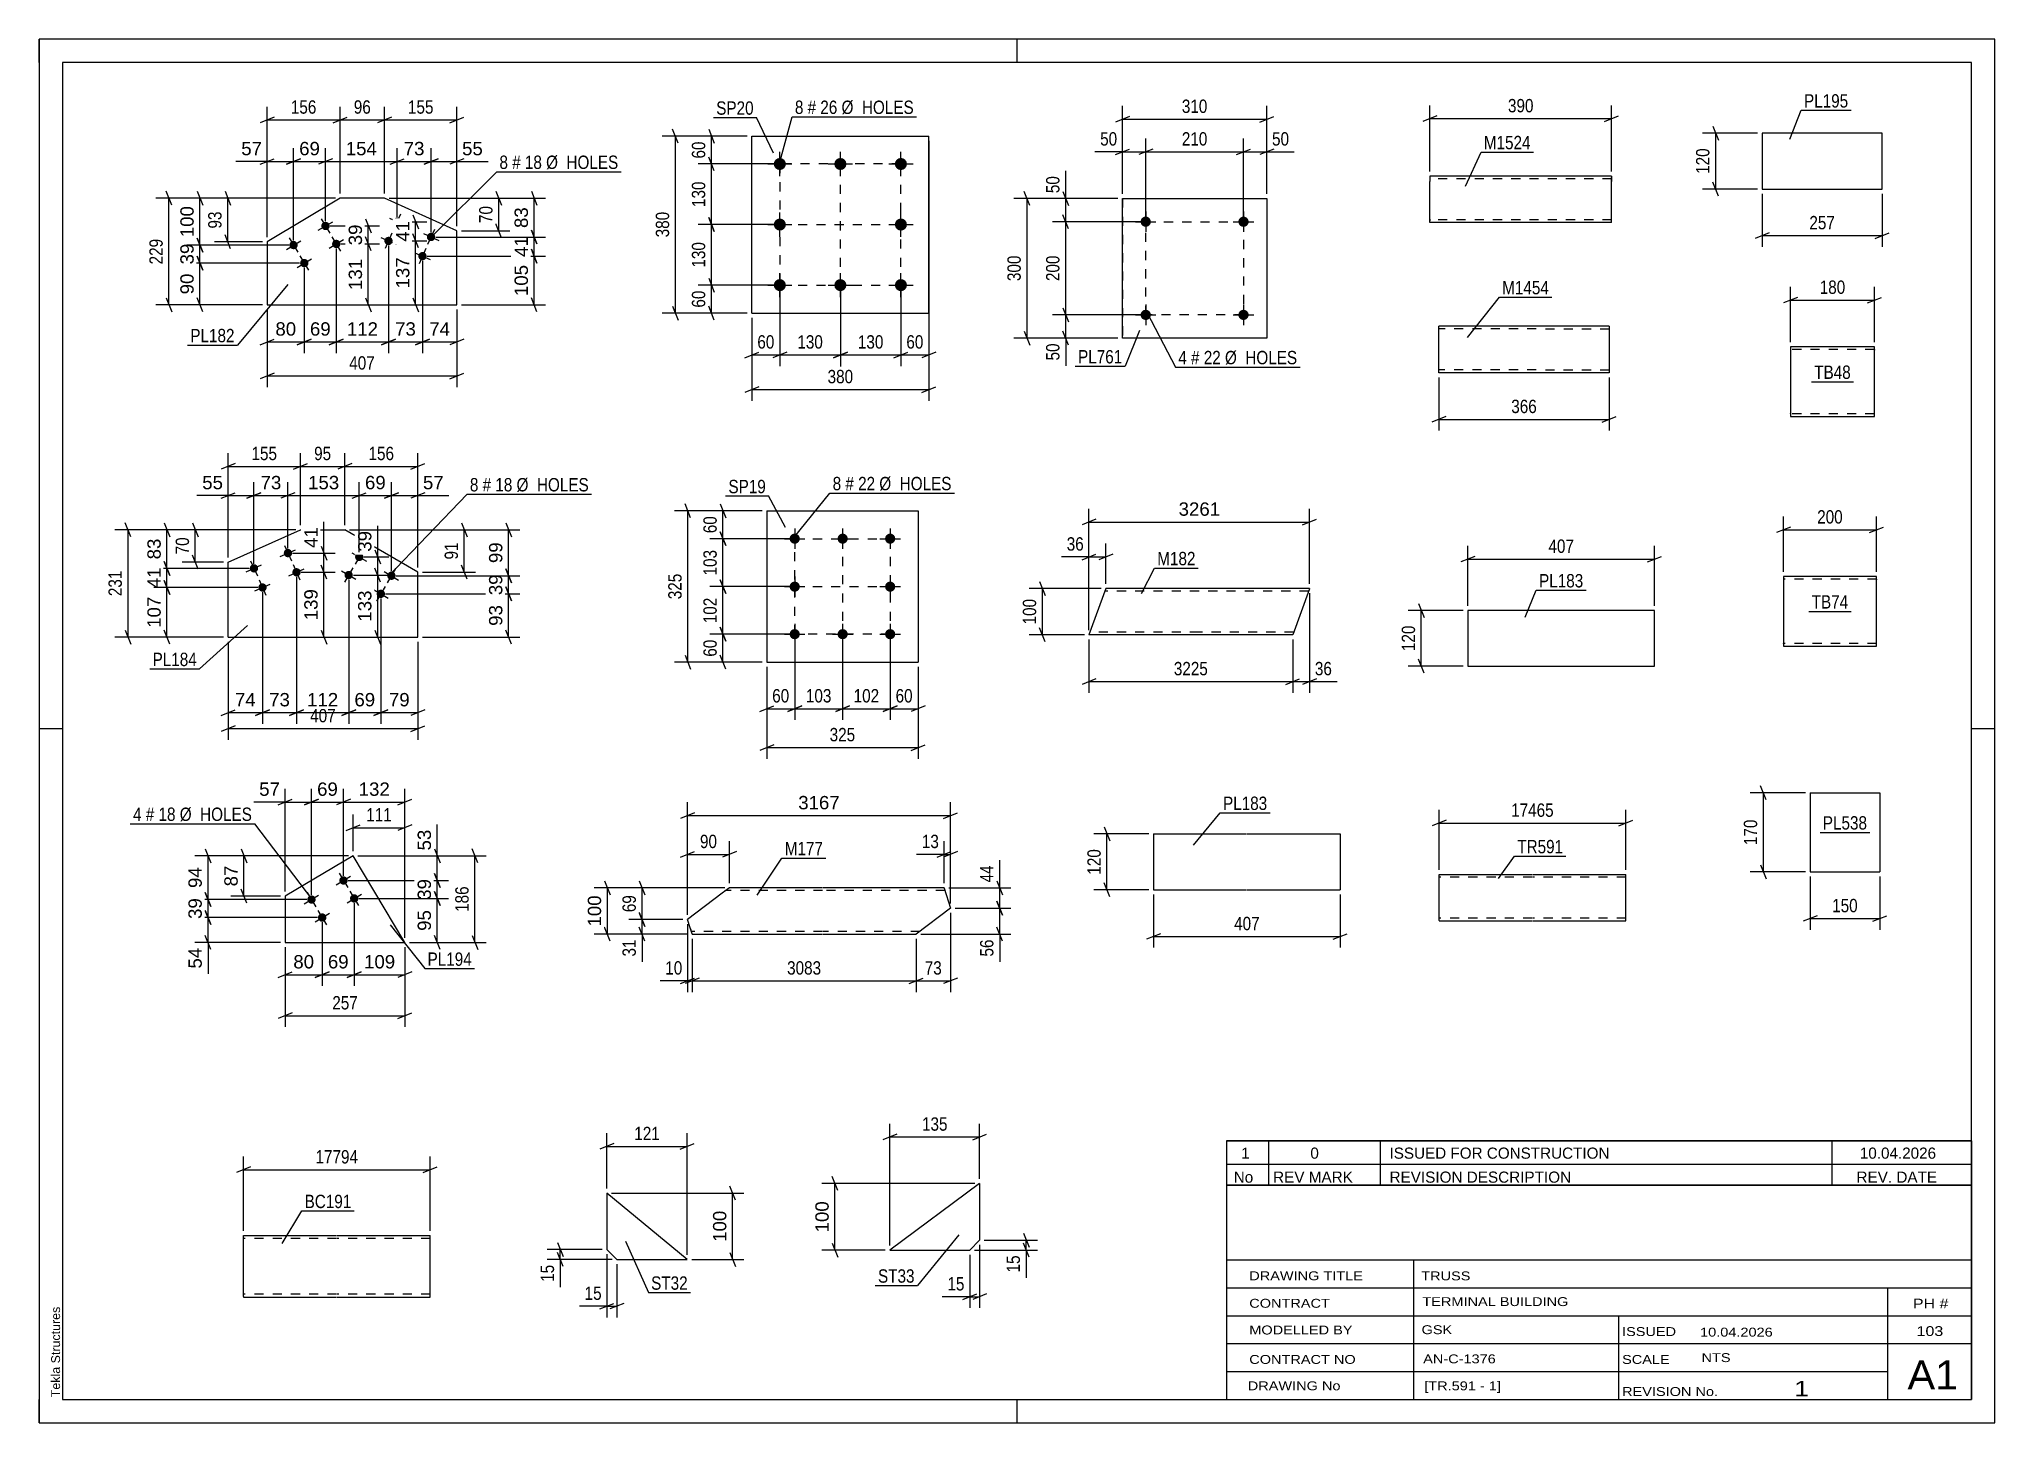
# Paper-space layout 'Layout1' of a CAD drawing. Header units: millimetres. Extents: x 0 to 420, y 0 to 297.
# The model-space entities are those that its viewports show. They can reach past a viewport. Long polylines and large blocks are cut down to what shows.
import ezdxf

# ---------------------------------------------------------------- set-up
doc = ezdxf.new("R2010")
doc.units = ezdxf.units.MM
doc.linetypes.add('DXK_LINE_DOT2', pattern=[3.9198, 1.9599, -1.9599])
doc.layers.add('Viewport layer', color=7, linetype='Continuous', plot=False)
doc.styles.add('Arial', font='ARIAL.TTF', dxfattribs={"height": 0.2})
doc.styles.add('Arial Narrow', font='ARIALN.TTF', dxfattribs={"height": 0.2})

# ---------------------------------------------------------------- blocks, each defined once
blk = doc.blocks.new('Unknown-203760826-1117')
at = {"color": 5, "linetype": 'Continuous'}
for p, q in [((420, 297), (0, 297)), ((0, 297), (0, 0)), ((0, 292), (0, 297)), ((210, 292), (210, 297)), ((420, 0), (420, 297)), ((415, 292), (5, 292)), ((5, 292), (5, 5)), ((415, 5), (415, 292)), ((5, 149), (0, 149)), ((420, 149), (415, 149)), ((0, 0), (0, 5)), ((5, 5), (415, 5)), ((210, 0), (210, 5)), ((0, 0), (420, 0))]:
    blk.add_line(p, q, dxfattribs=at)
at = {"color": 174, "linetype": 'Continuous', "style": 'Arial'}
blk.add_text('Tekla Structures', height=1.9102, rotation=90, dxfattribs=at).set_placement((4.5, 5.5))
blk = doc.blocks.new('Bolt-203760826-2486 - 2452')
at = {"linetype": 'Continuous'}
for points in [[(159.07, 271.5, -1), (159.07, 268.9, -1)], [(172.07, 271.5, -1), (172.07, 268.9, -1)], [(185.07, 271.5, -1), (185.07, 268.9, -1)], [(159.07, 258.5, -1), (159.07, 255.9, -1)], [(185.07, 258.5, -1), (185.07, 255.9, -1)], [(159.07, 245.5, -1), (159.07, 242.9, -1)], [(172.07, 245.5, -1), (172.07, 242.9, -1)], [(185.07, 245.5, -1), (185.07, 242.9, -1)]]:
    blk.add_hatch(color=1, dxfattribs=at).paths.add_polyline_path(points)
at = {"color": 1, "linetype": 'Continuous'}
for p, q in [((156.47, 270.2), (161.67, 270.2)), ((159.07, 267.6), (159.07, 272.8)), ((169.47, 270.2), (174.67, 270.2)), ((172.07, 267.6), (172.07, 272.8)), ((182.47, 270.2), (187.67, 270.2)), ((185.07, 267.6), (185.07, 272.8)), ((156.47, 257.2), (161.67, 257.2)), ((159.07, 254.6), (159.07, 259.8)), ((182.47, 257.2), (187.67, 257.2)), ((185.07, 254.6), (185.07, 259.8)), ((156.47, 244.2), (161.67, 244.2)), ((159.07, 241.6), (159.07, 246.8)), ((169.47, 244.2), (174.67, 244.2)), ((172.07, 241.6), (172.07, 246.8)), ((182.47, 244.2), (187.67, 244.2)), ((185.07, 241.6), (185.07, 246.8))]:
    blk.add_line(p, q, dxfattribs=at)
blk = doc.blocks.new('Part-203760826-2501 - 2452')
at = {"color": 2, "linetype": 'Continuous'}
for p, q in [((153.07, 238.2), (153.07, 276.2)), ((153.07, 276.2), (191.07, 276.2)), ((191.07, 238.2), (191.07, 276.2)), ((153.07, 238.2), (191.07, 238.2))]:
    blk.add_line(p, q, dxfattribs=at)
blk = doc.blocks.new('Bolt-203760826-2246 - 2192')
at = {"linetype": 'Continuous'}
for points in [[(238.74, 257.81), (238.72, 257.58), (238.65, 257.36), (238.53, 257.17), (238.38, 256.99), (238.19, 256.86), (237.98, 256.77), (237.76, 256.72), (237.53, 256.72), (237.3, 256.77), (237.09, 256.86), (236.91, 256.99), (236.75, 257.17), (236.64, 257.36), (236.57, 257.58), (236.54, 257.81), (236.57, 258.04), (236.64, 258.26), (236.75, 258.46), (236.91, 258.63), (237.09, 258.76), (237.3, 258.86), (237.53, 258.91), (237.76, 258.91), (237.98, 258.86), (238.19, 258.76), (238.38, 258.63), (238.53, 258.46), (238.65, 258.26), (238.72, 258.04)], [(259.74, 257.81), (259.72, 257.58), (259.65, 257.36), (259.53, 257.17), (259.38, 256.99), (259.19, 256.86), (258.98, 256.77), (258.76, 256.72), (258.53, 256.72), (258.3, 256.77), (258.09, 256.86), (257.91, 256.99), (257.75, 257.17), (257.64, 257.36), (257.57, 257.58), (257.54, 257.81), (257.57, 258.04), (257.64, 258.26), (257.75, 258.46), (257.91, 258.63), (258.09, 258.76), (258.3, 258.86), (258.53, 258.91), (258.76, 258.91), (258.98, 258.86), (259.19, 258.76), (259.38, 258.63), (259.53, 258.46), (259.65, 258.26), (259.72, 258.04)]]:
    blk.add_hatch(color=1, dxfattribs=at).paths.add_polyline_path(points)
at = {"color": 1, "linetype": 'Continuous'}
for p, q in [((235.44, 257.81), (239.84, 257.81)), ((237.64, 260.01), (237.64, 255.61)), ((256.44, 257.81), (260.84, 257.81)), ((258.64, 260.01), (258.64, 255.61))]:
    blk.add_line(p, q, dxfattribs=at)
blk = doc.blocks.new('Part-203760826-2208 - 2192')
at = {"color": 2, "linetype": 'Continuous'}
for p, q in [((232.64, 232.81), (232.64, 262.81)), ((232.64, 262.81), (232.64, 262.81)), ((232.64, 262.81), (263.64, 262.81)), ((263.64, 262.81), (263.64, 232.81)), ((232.64, 232.81), (232.64, 232.81)), ((263.64, 232.81), (232.64, 232.81))]:
    blk.add_line(p, q, dxfattribs=at)
at = {"color": 7, "linetype": 'DXK_LINE_DOT2'}
for p, q in [((232.64, 262.81), (232.64, 232.81)), ((263.64, 262.81), (263.64, 262.81)), ((263.64, 262.81), (263.64, 232.81)), ((263.64, 232.81), (263.64, 232.81))]:
    blk.add_line(p, q, dxfattribs=at)
blk = doc.blocks.new('Bolt-203760826-2241 - 2192')
at = {"linetype": 'Continuous'}
for points in [[(238.74, 237.81), (238.72, 237.58), (238.65, 237.36), (238.53, 237.17), (238.38, 236.99), (238.19, 236.86), (237.98, 236.77), (237.76, 236.72), (237.53, 236.72), (237.3, 236.77), (237.09, 236.86), (236.91, 236.99), (236.75, 237.17), (236.64, 237.36), (236.57, 237.58), (236.54, 237.81), (236.57, 238.04), (236.64, 238.26), (236.75, 238.46), (236.91, 238.63), (237.09, 238.76), (237.3, 238.86), (237.53, 238.91), (237.76, 238.91), (237.98, 238.86), (238.19, 238.76), (238.38, 238.63), (238.53, 238.46), (238.65, 238.26), (238.72, 238.04)], [(259.74, 237.81), (259.72, 237.58), (259.65, 237.36), (259.53, 237.17), (259.38, 236.99), (259.19, 236.86), (258.98, 236.77), (258.76, 236.72), (258.53, 236.72), (258.3, 236.77), (258.09, 236.86), (257.91, 236.99), (257.75, 237.17), (257.64, 237.36), (257.57, 237.58), (257.54, 237.81), (257.57, 238.04), (257.64, 238.26), (257.75, 238.46), (257.91, 238.63), (258.09, 238.76), (258.3, 238.86), (258.53, 238.91), (258.76, 238.91), (258.98, 238.86), (259.19, 238.76), (259.38, 238.63), (259.53, 238.46), (259.65, 238.26), (259.72, 238.04)]]:
    blk.add_hatch(color=1, dxfattribs=at).paths.add_polyline_path(points)
at = {"color": 1, "linetype": 'Continuous'}
for p, q in [((237.64, 240.01), (237.64, 235.61)), ((258.64, 240.01), (258.64, 235.61)), ((235.44, 237.81), (239.84, 237.81)), ((256.44, 237.81), (260.84, 237.81))]:
    blk.add_line(p, q, dxfattribs=at)
blk = doc.blocks.new('Part-203760826-2825 - 2809')
at = {"color": 2, "linetype": 'Continuous'}
for p, q in [((156.26, 195.78), (156.26, 163.28)), ((156.26, 195.78), (188.76, 195.78)), ((188.76, 195.78), (188.76, 163.28)), ((156.26, 163.28), (188.76, 163.28))]:
    blk.add_line(p, q, dxfattribs=at)
blk = doc.blocks.new('Bolt-203760826-2858 - 2809')
at = {"linetype": 'Continuous'}
for points in [[(162.26, 190.88, -1), (162.26, 188.68, -1)], [(172.56, 190.88, -1), (172.56, 188.68, -1)], [(182.76, 190.88, -1), (182.76, 188.68, -1)], [(162.26, 180.58, -1), (162.26, 178.38, -1)], [(182.76, 180.58, -1), (182.76, 178.38, -1)], [(162.26, 170.38, -1), (162.26, 168.18, -1)], [(172.56, 170.38, -1), (172.56, 168.18, -1)], [(182.76, 170.38, -1), (182.76, 168.18, -1)]]:
    blk.add_hatch(color=1, dxfattribs=at).paths.add_polyline_path(points)
at = {"color": 1, "linetype": 'Continuous'}
for p, q in [((160.06, 189.78), (164.46, 189.78)), ((162.26, 191.98), (162.26, 187.58)), ((170.36, 189.78), (174.76, 189.78)), ((172.56, 191.98), (172.56, 187.58)), ((180.56, 189.78), (184.96, 189.78)), ((182.76, 191.98), (182.76, 187.58)), ((162.26, 181.68), (162.26, 177.28)), ((182.76, 181.68), (182.76, 177.28)), ((160.06, 179.48), (164.46, 179.48)), ((180.56, 179.48), (184.96, 179.48)), ((160.06, 169.28), (164.46, 169.28)), ((162.26, 171.48), (162.26, 167.08)), ((170.36, 169.28), (174.76, 169.28)), ((172.56, 171.48), (172.56, 167.08)), ((180.56, 169.28), (184.96, 169.28)), ((182.76, 171.48), (182.76, 167.08))]:
    blk.add_line(p, q, dxfattribs=at)
blk = doc.blocks.new('Part-203760826-2629 - 2615')
at = {"color": 2, "linetype": 'Continuous'}
for p, q in [((394.58, 181.68), (374.58, 181.68)), ((374.58, 181.68), (374.58, 166.77)), ((394.58, 167.88), (394.58, 181.68)), ((374.58, 166.77), (374.58, 166.68)), ((374.58, 166.68), (394.58, 166.68)), ((394.58, 166.68), (394.58, 167.88))]:
    blk.add_line(p, q, dxfattribs=at)
at = {"color": 7, "linetype": 'DXK_LINE_DOT2'}
for p, q in [((394.58, 181.08), (374.58, 181.08)), ((394.58, 181.03), (394.58, 181.08)), ((394.58, 181.08), (394.58, 181.03)), ((394.58, 180.94), (394.58, 181.03)), ((394.58, 181.03), (394.58, 180.94)), ((374.58, 167.28), (374.58, 167.32)), ((394.58, 167.28), (374.58, 167.28)), ((394.58, 167.32), (394.58, 167.65)), ((394.58, 167.28), (394.58, 167.32))]:
    blk.add_line(p, q, dxfattribs=at)
blk = doc.blocks.new('Part-203760826-2971 - 2957')
at = {"color": 2, "linetype": 'Continuous'}
for p, q in [((380.3, 135.25), (380.3, 118.25)), ((380.3, 135.25), (395.3, 135.25)), ((395.3, 135.25), (395.3, 118.25)), ((380.3, 118.25), (395.3, 118.25))]:
    blk.add_line(p, q, dxfattribs=at)
blk = doc.blocks.new('Part-203760826-2792 - 2777')
at = {"color": 2, "linetype": 'Continuous'}
for p, q in [((394.13, 230.98), (376.13, 230.98)), ((376.13, 230.98), (376.13, 216.08)), ((394.13, 217.18), (394.13, 230.98)), ((376.13, 216.08), (376.13, 215.98)), ((376.13, 215.98), (394.13, 215.98)), ((394.13, 215.98), (394.13, 217.18))]:
    blk.add_line(p, q, dxfattribs=at)
at = {"color": 7, "linetype": 'DXK_LINE_DOT2'}
for p, q in [((394.13, 230.38), (376.13, 230.38)), ((394.13, 230.34), (394.13, 230.38)), ((394.13, 230.38), (394.13, 230.34)), ((394.13, 230.24), (394.13, 230.34)), ((394.13, 230.34), (394.13, 230.24)), ((376.13, 216.58), (376.13, 216.63)), ((394.13, 216.58), (376.13, 216.58)), ((394.13, 216.63), (394.13, 216.95)), ((394.13, 216.58), (394.13, 216.63))]:
    blk.add_line(p, q, dxfattribs=at)
blk = doc.blocks.new('Part-203760826-2730 - 2714')
at = {"color": 2, "linetype": 'Continuous'}
for p, q in [((121.93, 49.33), (121.93, 37.19)), ((139.2, 35.05), (121.93, 49.33)), ((121.93, 37.19), (124.07, 35.05)), ((124.07, 35.05), (139.2, 35.05))]:
    blk.add_line(p, q, dxfattribs=at)
blk = doc.blocks.new('Part-203760826-2662 - 2646')
at = {"color": 2, "linetype": 'Continuous'}
for p, q in [((201.98, 51.36), (182.7, 37.07)), ((201.98, 51.36), (201.98, 39.21)), ((201.98, 39.21), (199.84, 37.07)), ((182.7, 37.07), (199.84, 37.07))]:
    blk.add_line(p, q, dxfattribs=at)
blk = doc.blocks.new('Part-203760826-2599 - 2583')
at = {"color": 2, "linetype": 'Continuous'}
for p, q in [((300.58, 225.39), (300.58, 235.39)), ((337.2, 235.38), (300.58, 235.39)), ((337.2, 235.38), (337.19, 225.38)), ((337.19, 225.38), (300.58, 225.39))]:
    blk.add_line(p, q, dxfattribs=at)
at = {"color": 7, "linetype": 'DXK_LINE_DOT2'}
for p, q in [((337.2, 234.78), (300.58, 234.79)), ((300.58, 226.04), (300.58, 226.13)), ((300.58, 226.04), (300.58, 226.13)), ((300.58, 225.99), (300.58, 226.04)), ((300.58, 225.99), (300.58, 226.04)), ((337.19, 225.98), (300.58, 225.99)), ((337.19, 225.98), (337.19, 226.03))]:
    blk.add_line(p, q, dxfattribs=at)
blk = doc.blocks.new('Part-203760826-2431 - 2412')
at = {"color": 2, "linetype": 'Continuous'}
for p, q in [((300.64, 107.82), (300.64, 117.73)), ((300.64, 117.73), (320.64, 117.73)), ((320.74, 117.73), (340.74, 117.73)), ((340.74, 107.73), (340.74, 117.73)), ((300.64, 107.82), (300.64, 107.73)), ((300.64, 107.73), (320.64, 107.73)), ((320.74, 107.73), (340.74, 107.73))]:
    blk.add_line(p, q, dxfattribs=at)
at = {"color": 7, "linetype": 'DXK_LINE_DOT2'}
for p, q in [((320.64, 117.13), (300.64, 117.13)), ((340.74, 117.13), (320.74, 117.13)), ((300.64, 108.33), (300.64, 108.37)), ((320.64, 108.33), (300.64, 108.33)), ((340.74, 108.33), (320.74, 108.33)), ((340.74, 108.33), (340.74, 108.37))]:
    blk.add_line(p, q, dxfattribs=at)
blk = doc.blocks.new('Part-203760826-2138 - 2120')
at = {"color": 2, "linetype": 'Continuous'}
for p, q in [((43.88, 27.09), (43.88, 40.2)), ((43.88, 40.2), (63.88, 40.2)), ((63.98, 40.2), (83.98, 40.2)), ((83.98, 27), (83.98, 40.2)), ((43.88, 27.09), (43.88, 27)), ((43.88, 27), (63.88, 27)), ((63.98, 27), (83.98, 27))]:
    blk.add_line(p, q, dxfattribs=at)
at = {"color": 7, "linetype": 'DXK_LINE_DOT2'}
for p, q in [((63.88, 39.6), (43.88, 39.6)), ((83.98, 39.6), (63.98, 39.6)), ((43.88, 27.6), (43.88, 27.65)), ((63.88, 27.6), (43.88, 27.6)), ((83.98, 27.6), (63.98, 27.6)), ((83.98, 27.6), (83.98, 27.65))]:
    blk.add_line(p, q, dxfattribs=at)
blk = doc.blocks.new('Part-203760826-2093 - 2087')
at = {"color": 2, "linetype": 'Continuous'}
for p, q in [((306.83, 174.39), (306.83, 162.39)), ((326.83, 174.39), (306.83, 174.39)), ((346.93, 174.39), (326.93, 174.39)), ((346.93, 162.39), (346.93, 174.39)), ((306.83, 162.39), (326.83, 162.39)), ((326.93, 162.39), (346.93, 162.39))]:
    blk.add_line(p, q, dxfattribs=at)
blk = doc.blocks.new('Part-203760826-2059 - 2043')
at = {"color": 2, "linetype": 'Continuous'}
for p, q in [((239.32, 126.4), (239.32, 114.4)), ((239.32, 126.4), (259.32, 126.4)), ((259.42, 126.4), (279.42, 126.4)), ((279.42, 126.4), (279.42, 114.4)), ((239.32, 114.4), (259.32, 114.4)), ((259.42, 114.4), (279.42, 114.4))]:
    blk.add_line(p, q, dxfattribs=at)
blk = doc.blocks.new('Part-203760826-2016 - 2000')
at = {"color": 2, "linetype": 'Continuous'}
for p, q in [((370.04, 276.83), (370.04, 264.83)), ((395.77, 276.83), (370.04, 276.83)), ((395.77, 264.83), (395.77, 276.83)), ((370.04, 264.83), (395.77, 264.83))]:
    blk.add_line(p, q, dxfattribs=at)
blk = doc.blocks.new('Bolt-203760826-1726 - 1720')
at = {"linetype": 'Continuous'}
for points in [[(54.26, 187.05, -1), (52.61, 186.31, -1)], [(46.96, 183.78, -1), (45.31, 183.04, -1)], [(56.1, 182.94, -1), (54.45, 182.2, -1)], [(48.8, 179.67, -1), (47.15, 178.93, -1)]]:
    blk.add_hatch(color=1, dxfattribs=at).paths.add_polyline_path(points)
at = {"color": 1, "linetype": 'Continuous'}
for p, q in [((45.4, 185.05), (46.87, 181.77)), ((51.79, 185.94), (55.08, 187.42)), ((52.7, 188.32), (54.17, 185.04)), ((44.49, 182.67), (47.78, 184.14)), ((47.24, 180.94), (48.71, 177.66)), ((53.63, 181.84), (56.92, 183.31)), ((54.54, 184.22), (56.01, 180.93)), ((46.33, 178.57), (49.62, 180.04))]:
    blk.add_line(p, q, dxfattribs=at)
blk = doc.blocks.new('Bolt-203760826-1731 - 1720')
at = {"linetype": 'Continuous'}
for points in [[(69.52, 185.4, -1), (67.97, 186.31, -1)], [(67.25, 181.52, -1), (65.7, 182.42, -1)], [(76.43, 181.37, -1), (74.88, 182.27, -1)], [(74.16, 177.48, -1), (72.61, 178.39, -1)]]:
    blk.add_hatch(color=1, dxfattribs=at).paths.add_polyline_path(points)
at = {"color": 1, "linetype": 'Continuous'}
for p, q in [((67.19, 186.76), (70.3, 184.95)), ((69.66, 187.41), (67.84, 184.3)), ((64.92, 182.88), (68.03, 181.06)), ((67.39, 183.52), (65.57, 180.42)), ((74.1, 182.73), (77.21, 180.91)), ((76.56, 183.37), (74.75, 180.27)), ((71.83, 178.84), (74.94, 177.03)), ((74.29, 179.49), (72.48, 176.38))]:
    blk.add_line(p, q, dxfattribs=at)
blk = doc.blocks.new('Part-203760826-1746 - 1720')
at = {"color": 2, "linetype": 'Continuous'}
for p, q in [((40.6, 184.76), (56.11, 191.71)), ((56.11, 191.71), (65.66, 191.71)), ((81.31, 182.57), (65.66, 191.71)), ((40.6, 168.65), (40.6, 184.76)), ((81.31, 168.65), (81.31, 182.57)), ((40.6, 168.65), (81.31, 168.65))]:
    blk.add_line(p, q, dxfattribs=at)
blk = doc.blocks.new('Bolt-203760826-1428 - 1407')
at = {"linetype": 'Continuous'}
for points in [[(77.69, 257.43, -1), (76.05, 258.17, -1)], [(75.85, 253.33, -1), (74.21, 254.06, -1)], [(84.99, 254.16, -1), (83.35, 254.9, -1)], [(83.15, 250.06, -1), (81.51, 250.79, -1)]]:
    blk.add_hatch(color=1, dxfattribs=at).paths.add_polyline_path(points)
at = {"color": 1, "linetype": 'Continuous'}
for p, q in [((75.23, 258.54), (78.51, 257.07)), ((77.6, 259.45), (76.13, 256.16)), ((73.39, 254.43), (76.67, 252.96)), ((75.76, 255.34), (74.29, 252.05)), ((83.06, 252.07), (81.59, 248.78)), ((82.53, 255.27), (85.81, 253.79)), ((84.91, 256.17), (83.43, 252.89)), ((80.69, 251.16), (83.97, 249.69))]:
    blk.add_line(p, q, dxfattribs=at)
blk = doc.blocks.new('Part-203760826-1423 - 1407')
at = {"color": 2, "linetype": 'Continuous'}
for p, q in [((64.62, 262.84), (48.98, 253.5)), ((74.19, 262.84), (64.62, 262.84)), ((89.71, 255.88), (74.19, 262.84)), ((48.98, 253.5), (48.98, 239.95)), ((89.71, 239.95), (89.71, 255.88)), ((48.98, 239.95), (89.71, 239.95))]:
    blk.add_line(p, q, dxfattribs=at)
blk = doc.blocks.new('Bolt-203760826-1433 - 1407')
at = {"linetype": 'Continuous'}
for points in [[(62.28, 257.36, -1), (60.73, 256.44, -1)], [(55.41, 253.26, -1), (53.86, 252.34, -1)], [(64.59, 253.5, -1), (63.04, 252.58, -1)], [(57.72, 249.4, -1), (56.17, 248.47, -1)]]:
    blk.add_hatch(color=1, dxfattribs=at).paths.add_polyline_path(points)
at = {"color": 1, "linetype": 'Continuous'}
for p, q in [((59.96, 255.98), (63.05, 257.82)), ((60.58, 258.45), (62.43, 255.36)), ((53.09, 251.88), (56.18, 253.72)), ((53.71, 254.34), (55.56, 251.25)), ((62.27, 252.12), (65.36, 253.96)), ((62.89, 254.58), (64.74, 251.49)), ((55.4, 248.01), (58.49, 249.86)), ((56.02, 250.48), (57.87, 247.39))]:
    blk.add_line(p, q, dxfattribs=at)
blk = doc.blocks.new('Part-203760826-1227 - 1209')
at = {"color": 2, "linetype": 'Continuous'}
for p, q in [((67.43, 121.73), (52.83, 113.02)), ((78.57, 103.08), (67.43, 121.73)), ((52.83, 113.02), (52.83, 103.08)), ((52.83, 103.08), (78.57, 103.08))]:
    blk.add_line(p, q, dxfattribs=at)
blk = doc.blocks.new('Bolt-203760826-1260 - 1209')
at = {"linetype": 'Continuous'}
for points in [[(66.13, 116.88, -1), (64.58, 115.96, -1)], [(68.44, 113.02, -1), (66.89, 112.1, -1)], [(59.26, 112.78, -1), (57.72, 111.86, -1)], [(61.57, 108.92, -1), (60.02, 107.99, -1)]]:
    blk.add_hatch(color=1, dxfattribs=at).paths.add_polyline_path(points)
at = {"color": 1, "linetype": 'Continuous'}
for p, q in [((64.43, 117.97), (66.28, 114.88)), ((57.57, 113.86), (59.41, 110.77)), ((63.81, 115.5), (66.9, 117.34)), ((66.12, 111.63), (69.21, 113.48)), ((66.74, 114.1), (68.59, 111.01)), ((56.94, 111.4), (60.03, 113.24)), ((59.25, 107.53), (62.34, 109.38)), ((59.87, 110), (61.72, 106.91))]:
    blk.add_line(p, q, dxfattribs=at)
blk = doc.blocks.new('Part-203760826-3014 - 2998')
at = {"color": 2, "linetype": 'Continuous'}
for p, q in [((229.1, 179.11), (225.46, 169.11)), ((249.1, 179.11), (229.1, 179.11)), ((272.84, 179.11), (249.2, 179.11)), ((272.81, 179.02), (269.2, 169.11)), ((272.84, 179.11), (272.81, 179.02)), ((249.1, 169.11), (225.46, 169.11)), ((269.2, 169.11), (249.2, 169.11))]:
    blk.add_line(p, q, dxfattribs=at)
at = {"color": 7, "linetype": 'DXK_LINE_DOT2'}
for p, q in [((249.1, 178.51), (228.89, 178.51)), ((272.63, 178.51), (249.2, 178.51)), ((225.68, 169.71), (225.7, 169.76)), ((249.1, 169.71), (225.68, 169.71)), ((269.42, 169.71), (249.2, 169.71)), ((269.42, 169.71), (269.44, 169.76))]:
    blk.add_line(p, q, dxfattribs=at)
blk = doc.blocks.new('Part-203760826-3544 - 3528')
at = {"color": 2, "linetype": 'Continuous'}
for p, q in [((146.67, 113.67), (139.25, 108.02)), ((148.25, 114.87), (146.67, 113.67)), ((168.25, 114.87), (148.25, 114.87)), ((194.36, 114.87), (168.35, 114.87)), ((194.36, 114.87), (194.38, 114.78)), ((194.38, 114.78), (195.72, 110.49)), ((195.72, 110.49), (188.35, 104.87)), ((139.86, 106.07), (139.25, 108.02)), ((140.21, 104.96), (139.86, 106.07)), ((140.23, 104.87), (140.21, 104.96)), ((140.23, 104.87), (168.25, 104.87)), ((168.35, 104.87), (188.35, 104.87))]:
    blk.add_line(p, q, dxfattribs=at)
at = {"color": 7, "linetype": 'DXK_LINE_DOT2'}
for p, q in [((148.25, 114.87), (147.27, 114.13)), ((168.25, 114.27), (147.46, 114.27)), ((194.54, 114.27), (168.35, 114.27)), ((139.86, 106.07), (140.12, 105.22)), ((168.25, 105.47), (140.05, 105.47)), ((189.13, 105.47), (168.35, 105.47))]:
    blk.add_line(p, q, dxfattribs=at)
blk = doc.blocks.new('Part-203760826-8678 - 8672')
at = {"color": 2, "linetype": 'Continuous'}
for p, q in [((298.68, 267.62), (298.68, 266.42)), ((337.69, 267.62), (298.68, 267.62)), ((298.68, 258.36), (298.68, 266.42)), ((337.69, 267.62), (337.69, 267.53)), ((337.69, 267.53), (337.69, 266.42)), ((337.69, 257.62), (337.69, 266.42)), ((298.68, 257.71), (298.68, 258.36)), ((298.68, 257.62), (298.68, 257.71)), ((337.69, 257.62), (298.68, 257.62))]:
    blk.add_line(p, q, dxfattribs=at)
at = {"color": 7, "linetype": 'DXK_LINE_DOT2'}
for p, q in [((337.69, 267.02), (298.68, 267.02)), ((337.69, 267.62), (337.69, 267.62)), ((337.69, 266.42), (337.69, 267.27)), ((298.68, 258.36), (298.68, 257.97)), ((298.68, 258.22), (298.68, 258.26)), ((337.69, 258.22), (298.68, 258.22)), ((298.68, 257.62), (298.68, 257.62)), ((337.69, 258.22), (337.69, 258.26))]:
    blk.add_line(p, q, dxfattribs=at)
blk = doc.blocks.new('Rectangle-203760826-2570 - 2452')
at = {"color": 1, "linetype": 'DXK_LINE_DOT2'}
blk.add_lwpolyline([(159.07, 244.2), (185.07, 244.2), (185.07, 270.2), (159.07, 270.2), (159.07, 244.2)], close=True, dxfattribs=at)
blk = doc.blocks.new('Rectangle-203760826-2355 - 2192')
at = {"color": 1, "linetype": 'DXK_LINE_DOT2'}
blk.add_lwpolyline([(237.64, 257.81), (258.64, 257.81), (258.64, 237.81), (237.64, 237.81), (237.64, 257.81)], close=True, dxfattribs=at)
blk = doc.blocks.new('Rectangle-203760826-2944 - 2809')
at = {"color": 1, "linetype": 'DXK_LINE_DOT2'}
blk.add_lwpolyline([(162.26, 189.78), (182.76, 189.78), (182.76, 169.28), (162.26, 169.28), (162.26, 189.78)], close=True, dxfattribs=at)
blk = doc.blocks.new('Line-203760826-2556 - 2452')
at = {"color": 1, "linetype": 'DXK_LINE_DOT2'}
blk.add_line((172.07, 244.2), (172.07, 270.2), dxfattribs=at)
blk = doc.blocks.new('Line-203760826-2931 - 2809')
at = {"color": 1, "linetype": 'DXK_LINE_DOT2'}
blk.add_line((172.51, 189.78), (172.51, 169.28), dxfattribs=at)
blk = doc.blocks.new('Line-203760826-2563 - 2452')
at = {"color": 1, "linetype": 'DXK_LINE_DOT2'}
blk.add_line((159.07, 257.2), (185.07, 257.2), dxfattribs=at)
blk = doc.blocks.new('Line-203760826-2938 - 2809')
at = {"color": 1, "linetype": 'DXK_LINE_DOT2'}
blk.add_line((162.26, 179.53), (184.96, 179.53), dxfattribs=at)
blk = doc.blocks.new('StraightDimension-203760826-2546 - 2452')
at = {"color": 7, "linetype": 'Continuous'}
for p, q in [((153.07, 237.2), (153.07, 219.39)), ((191.07, 237.2), (191.07, 219.39)), ((154.57, 222.39), (151.57, 221.19)), ((153.07, 221.79), (191.07, 221.79)), ((189.57, 221.19), (192.57, 222.39))]:
    blk.add_line(p, q, dxfattribs=at)
at = {"color": 0}
blk.add_wipeout([(175.41, 222.54), (175.41, 226.74), (168.73, 226.74), (168.73, 222.54)], dxfattribs=at)
at = {"color": 3, "style": 'Arial Narrow'}
blk.add_text('380', height=2.863, dxfattribs=at).set_placement((169.33, 223.14))
blk = doc.blocks.new('StraightDimension-203760826-2503 - 2452')
at = {"color": 7, "linetype": 'Continuous'}
for p, q in [((158.07, 244.2), (141.54, 244.2)), ((143.79, 245.7), (144.99, 242.7)), ((144.39, 238.2), (144.39, 244.2)), ((144.99, 236.7), (143.79, 239.7)), ((152.07, 238.2), (141.54, 238.2))]:
    blk.add_line(p, q, dxfattribs=at)
at = {"color": 0}
blk.add_wipeout([(143.64, 243.63), (139.44, 243.63), (139.44, 238.77), (143.64, 238.77)], dxfattribs=at)
at = {"color": 3, "style": 'Arial Narrow'}
blk.add_text('60', height=2.863, rotation=90.0002, dxfattribs=at).set_placement((143.04, 239.37))
blk = doc.blocks.new('StraightDimension-203760826-2513 - 2452')
at = {"color": 7, "linetype": 'Continuous'}
for p, q in [((143.79, 277.7), (144.99, 274.7)), ((152.07, 276.2), (141.54, 276.2)), ((144.39, 270.2), (144.39, 276.2)), ((158.07, 270.2), (141.54, 270.2)), ((144.99, 268.7), (143.79, 271.7))]:
    blk.add_line(p, q, dxfattribs=at)
at = {"color": 0}
blk.add_wipeout([(143.64, 275.63), (139.44, 275.63), (139.44, 270.77), (143.64, 270.77)], dxfattribs=at)
at = {"color": 3, "style": 'Arial Narrow'}
blk.add_text('60', height=2.863, rotation=90.0002, dxfattribs=at).set_placement((143.04, 271.37))
blk = doc.blocks.new('StraightDimension-203760826-2528 - 2452')
at = {"color": 7, "linetype": 'Continuous'}
for p, q in [((137.24, 274.7), (136.04, 277.7)), ((152.07, 276.2), (133.79, 276.2)), ((136.64, 238.2), (136.64, 276.2)), ((136.04, 239.7), (137.24, 236.7)), ((152.07, 238.2), (133.79, 238.2))]:
    blk.add_line(p, q, dxfattribs=at)
at = {"color": 0}
blk.add_wipeout([(135.89, 260.54), (131.69, 260.54), (131.69, 253.86), (135.89, 253.86)], dxfattribs=at)
at = {"color": 3, "style": 'Arial Narrow'}
blk.add_text('380', height=2.863, rotation=90.0002, dxfattribs=at).set_placement((135.29, 254.46))
blk = doc.blocks.new('StraightDimension-203760826-2543 - 2452')
at = {"color": 7, "linetype": 'Continuous'}
for p, q in [((159.07, 243.2), (159.07, 226.83)), ((153.07, 237.2), (153.07, 226.83)), ((151.57, 228.63), (154.57, 229.83)), ((153.07, 229.23), (159.07, 229.23)), ((160.57, 229.83), (157.57, 228.63))]:
    blk.add_line(p, q, dxfattribs=at)
at = {"color": 0}
blk.add_wipeout([(158.5, 229.98), (158.5, 234.18), (153.64, 234.18), (153.64, 229.98)], dxfattribs=at)
at = {"color": 3, "style": 'Arial Narrow'}
blk.add_text('60', height=2.863, dxfattribs=at).set_placement((154.24, 230.58))
blk = doc.blocks.new('StraightDimension-203760826-2544 - 2452')
at = {"color": 7, "linetype": 'Continuous'}
for p, q in [((191.07, 275.2), (191.07, 226.83)), ((185.07, 243.2), (185.07, 226.83)), ((183.57, 228.63), (186.57, 229.83)), ((185.07, 229.23), (191.07, 229.23)), ((192.57, 229.83), (189.57, 228.63))]:
    blk.add_line(p, q, dxfattribs=at)
at = {"color": 0}
blk.add_wipeout([(190.5, 229.98), (190.5, 234.18), (185.64, 234.18), (185.64, 229.98)], dxfattribs=at)
at = {"color": 3, "style": 'Arial Narrow'}
blk.add_text('60', height=2.863, dxfattribs=at).set_placement((186.24, 230.58))
blk = doc.blocks.new('StraightDimension-203760826-14188 - 2452')
at = {"color": 7, "linetype": 'Continuous'}
for p, q in [((158.07, 257.2), (141.54, 257.2)), ((144.99, 255.7), (143.79, 258.7)), ((144.39, 244.2), (144.39, 257.2)), ((158.07, 244.2), (141.54, 244.2)), ((143.79, 245.7), (144.99, 242.7))]:
    blk.add_line(p, q, dxfattribs=at)
at = {"color": 0}
blk.add_wipeout([(143.64, 254.04), (139.44, 254.04), (139.44, 247.36), (143.64, 247.36)], dxfattribs=at)
at = {"color": 3, "style": 'Arial Narrow'}
blk.add_text('130', height=2.863, rotation=90.0002, dxfattribs=at).set_placement((143.04, 247.96))
blk = doc.blocks.new('StraightDimension-203760826-14190 - 2452')
at = {"color": 7, "linetype": 'Continuous'}
for p, q in [((158.07, 270.2), (141.54, 270.2)), ((144.99, 268.7), (143.79, 271.7)), ((144.39, 257.2), (144.39, 270.2)), ((158.07, 257.2), (141.54, 257.2)), ((143.79, 258.7), (144.99, 255.7))]:
    blk.add_line(p, q, dxfattribs=at)
at = {"color": 0}
blk.add_wipeout([(143.64, 267.04), (139.44, 267.04), (139.44, 260.36), (143.64, 260.36)], dxfattribs=at)
at = {"color": 3, "style": 'Arial Narrow'}
blk.add_text('130', height=2.863, rotation=90.0002, dxfattribs=at).set_placement((143.04, 260.96))
blk = doc.blocks.new('StraightDimension-203760826-14198 - 2452')
at = {"color": 7, "linetype": 'Continuous'}
for p, q in [((159.07, 243.2), (159.07, 226.83)), ((172.07, 243.2), (172.07, 226.83)), ((160.57, 229.83), (157.57, 228.63)), ((159.07, 229.23), (172.07, 229.23)), ((170.57, 228.63), (173.57, 229.83))]:
    blk.add_line(p, q, dxfattribs=at)
at = {"color": 0}
blk.add_wipeout([(168.91, 229.98), (168.91, 234.18), (162.23, 234.18), (162.23, 229.98)], dxfattribs=at)
at = {"color": 3, "style": 'Arial Narrow'}
blk.add_text('130', height=2.863, dxfattribs=at).set_placement((162.83, 230.58))
blk = doc.blocks.new('StraightDimension-203760826-14200 - 2452')
at = {"color": 7, "linetype": 'Continuous'}
for p, q in [((172.07, 243.2), (172.07, 226.83)), ((185.07, 243.2), (185.07, 226.83)), ((173.57, 229.83), (170.57, 228.63)), ((172.07, 229.23), (185.07, 229.23)), ((183.57, 228.63), (186.57, 229.83))]:
    blk.add_line(p, q, dxfattribs=at)
at = {"color": 0}
blk.add_wipeout([(181.91, 229.98), (181.91, 234.18), (175.23, 234.18), (175.23, 229.98)], dxfattribs=at)
at = {"color": 3, "style": 'Arial Narrow'}
blk.add_text('130', height=2.863, dxfattribs=at).set_placement((175.83, 230.58))
blk = doc.blocks.new('StraightDimension-203760826-2248 - 2192')
at = {"color": 7, "linetype": 'Continuous'}
for p, q in [((232.64, 263.81), (232.64, 282.66)), ((263.64, 263.81), (263.64, 282.66)), ((234.14, 280.41), (231.14, 279.21)), ((232.64, 279.81), (263.64, 279.81)), ((262.14, 279.21), (265.14, 280.41))]:
    blk.add_line(p, q, dxfattribs=at)
at = {"color": 0}
blk.add_wipeout([(251.49, 280.56), (251.49, 284.76), (244.8, 284.76), (244.8, 280.56)], dxfattribs=at)
at = {"color": 3, "style": 'Arial Narrow'}
blk.add_text('310', height=2.863, dxfattribs=at).set_placement((245.4, 281.16))
blk = doc.blocks.new('StraightDimension-203760826-2272 - 2192')
at = {"color": 7, "linetype": 'Continuous'}
for p, q in [((239.14, 273.41), (236.14, 272.21)), ((237.64, 258.81), (237.64, 275.66)), ((257.14, 272.21), (260.14, 273.41)), ((258.64, 258.81), (258.64, 275.66)), ((237.64, 272.81), (258.64, 272.81))]:
    blk.add_line(p, q, dxfattribs=at)
at = {"color": 0}
blk.add_wipeout([(251.49, 273.56), (251.49, 277.76), (244.8, 277.76), (244.8, 273.56)], dxfattribs=at)
at = {"color": 3, "style": 'Arial Narrow'}
blk.add_text('210', height=2.863, dxfattribs=at).set_placement((245.4, 274.16))
blk = doc.blocks.new('StraightDimension-203760826-2259 - 2192')
at = {"color": 7, "linetype": 'Continuous'}
for p, q in [((257.14, 272.21), (260.14, 273.41)), ((258.64, 258.81), (258.64, 275.66)), ((265.14, 273.41), (262.14, 272.21)), ((263.64, 263.81), (263.64, 275.66)), ((258.64, 272.81), (263.64, 272.81))]:
    blk.add_line(p, q, dxfattribs=at)
at = {"color": 0}
blk.add_wipeout([(269.02, 273.56), (269.02, 277.76), (264.17, 277.76), (264.17, 273.56)], dxfattribs=at)
at = {"color": 7, "linetype": 'Continuous'}
blk.add_line((263.64, 272.81), (269.55, 272.81), dxfattribs=at)
blk.add_line((263.64, 272.81), (269.55, 272.81), dxfattribs=at)
at = {"color": 3, "style": 'Arial Narrow'}
blk.add_text('50', height=2.863, dxfattribs=at).set_placement((264.77, 274.16))
blk = doc.blocks.new('StraightDimension-203760826-2288 - 2192')
at = {"color": 7, "linetype": 'Continuous'}
for p, q in [((231.14, 272.21), (234.14, 273.41)), ((232.64, 263.81), (232.64, 275.66)), ((239.14, 273.41), (236.14, 272.21)), ((237.64, 258.81), (237.64, 275.66)), ((232.64, 272.81), (237.64, 272.81))]:
    blk.add_line(p, q, dxfattribs=at)
at = {"color": 0}
blk.add_wipeout([(232.12, 273.56), (232.12, 277.76), (227.26, 277.76), (227.26, 273.56)], dxfattribs=at)
at = {"color": 7, "linetype": 'Continuous'}
blk.add_line((232.64, 272.81), (226.74, 272.81), dxfattribs=at)
blk.add_line((232.64, 272.81), (226.74, 272.81), dxfattribs=at)
at = {"color": 3, "style": 'Arial Narrow'}
blk.add_text('50', height=2.863, dxfattribs=at).set_placement((227.86, 274.16))
blk = doc.blocks.new('StraightDimension-203760826-2302 - 2192')
at = {"color": 7, "linetype": 'Continuous'}
for p, q in [((231.64, 262.81), (209.3, 262.81)), ((212.75, 261.31), (211.55, 264.31)), ((212.15, 232.81), (212.15, 262.81)), ((231.64, 232.81), (209.3, 232.81)), ((211.55, 234.31), (212.75, 231.31))]:
    blk.add_line(p, q, dxfattribs=at)
at = {"color": 0}
blk.add_wipeout([(211.4, 251.15), (207.2, 251.15), (207.2, 244.47), (211.4, 244.47)], dxfattribs=at)
at = {"color": 3, "style": 'Arial Narrow'}
blk.add_text('300', height=2.863, rotation=90.0002, dxfattribs=at).set_placement((210.8, 245.07))
blk = doc.blocks.new('StraightDimension-203760826-2313 - 2192')
at = {"color": 7, "linetype": 'Continuous'}
for p, q in [((236.64, 237.81), (217.61, 237.81)), ((219.86, 239.31), (221.06, 236.31)), ((220.46, 232.81), (220.46, 237.81)), ((231.64, 232.81), (217.61, 232.81)), ((221.06, 231.31), (219.86, 234.31))]:
    blk.add_line(p, q, dxfattribs=at)
at = {"color": 0}
blk.add_wipeout([(219.71, 232.29), (215.51, 232.29), (215.51, 227.43), (219.71, 227.43)], dxfattribs=at)
at = {"color": 7, "linetype": 'Continuous'}
blk.add_line((220.46, 232.81), (220.46, 226.9), dxfattribs=at)
blk.add_line((220.46, 232.81), (220.46, 226.9), dxfattribs=at)
at = {"color": 3, "style": 'Arial Narrow'}
blk.add_text('50', height=2.863, rotation=90.0002, dxfattribs=at).set_placement((219.11, 228.03))
blk = doc.blocks.new('StraightDimension-203760826-2326 - 2192')
at = {"color": 7, "linetype": 'Continuous'}
for p, q in [((236.64, 257.81), (217.61, 257.81)), ((221.06, 256.31), (219.86, 259.31)), ((220.46, 237.81), (220.46, 257.81)), ((236.64, 237.81), (217.61, 237.81)), ((219.86, 239.31), (221.06, 236.31))]:
    blk.add_line(p, q, dxfattribs=at)
at = {"color": 0}
blk.add_wipeout([(219.71, 251.15), (215.51, 251.15), (215.51, 244.47), (219.71, 244.47)], dxfattribs=at)
at = {"color": 3, "style": 'Arial Narrow'}
blk.add_text('200', height=2.863, rotation=90.0002, dxfattribs=at).set_placement((219.11, 245.07))
blk = doc.blocks.new('StraightDimension-203760826-2342 - 2192')
at = {"color": 7, "linetype": 'Continuous'}
for p, q in [((231.64, 262.81), (217.61, 262.81)), ((219.86, 264.31), (221.06, 261.31)), ((220.46, 257.81), (220.46, 262.81)), ((236.64, 257.81), (217.61, 257.81)), ((221.06, 256.31), (219.86, 259.31))]:
    blk.add_line(p, q, dxfattribs=at)
at = {"color": 0}
blk.add_wipeout([(219.71, 268.19), (215.51, 268.19), (215.51, 263.34), (219.71, 263.34)], dxfattribs=at)
at = {"color": 7, "linetype": 'Continuous'}
blk.add_line((220.46, 262.81), (220.46, 268.72), dxfattribs=at)
blk.add_line((220.46, 262.81), (220.46, 268.72), dxfattribs=at)
at = {"color": 3, "style": 'Arial Narrow'}
blk.add_text('50', height=2.863, rotation=90.0002, dxfattribs=at).set_placement((219.11, 263.94))
blk = doc.blocks.new('StraightDimension-203760826-2885 - 2809')
at = {"color": 7, "linetype": 'Continuous'}
for p, q in [((182.76, 168.28), (182.76, 150.88)), ((188.76, 162.28), (188.76, 150.88)), ((181.26, 152.68), (184.26, 153.88)), ((182.76, 153.28), (188.76, 153.28)), ((190.26, 153.88), (187.26, 152.68))]:
    blk.add_line(p, q, dxfattribs=at)
at = {"color": 0}
blk.add_wipeout([(188.19, 154.03), (188.19, 158.23), (183.33, 158.23), (183.33, 154.03)], dxfattribs=at)
at = {"color": 3, "style": 'Arial Narrow'}
blk.add_text('60', height=2.863, dxfattribs=at).set_placement((183.93, 154.63))
blk = doc.blocks.new('StraightDimension-203760826-2860 - 2809')
at = {"color": 7, "linetype": 'Continuous'}
for p, q in [((156.26, 162.28), (156.26, 142.54)), ((188.76, 162.28), (188.76, 142.54)), ((157.76, 145.54), (154.76, 144.34)), ((156.26, 144.94), (188.76, 144.94)), ((187.26, 144.34), (190.26, 145.54))]:
    blk.add_line(p, q, dxfattribs=at)
at = {"color": 0}
blk.add_wipeout([(175.86, 145.69), (175.86, 149.89), (169.17, 149.89), (169.17, 145.69)], dxfattribs=at)
at = {"color": 3, "style": 'Arial Narrow'}
blk.add_text('325', height=2.863, dxfattribs=at).set_placement((169.77, 146.29))
blk = doc.blocks.new('StraightDimension-203760826-2875 - 2809')
at = {"color": 7, "linetype": 'Continuous'}
for p, q in [((162.26, 168.28), (162.26, 150.88)), ((156.26, 162.28), (156.26, 150.88)), ((154.76, 152.68), (157.76, 153.88)), ((156.26, 153.28), (162.26, 153.28)), ((163.76, 153.88), (160.76, 152.68))]:
    blk.add_line(p, q, dxfattribs=at)
at = {"color": 0}
blk.add_wipeout([(161.69, 154.03), (161.69, 158.23), (156.83, 158.23), (156.83, 154.03)], dxfattribs=at)
at = {"color": 3, "style": 'Arial Narrow'}
blk.add_text('60', height=2.863, dxfattribs=at).set_placement((157.43, 154.63))
blk = doc.blocks.new('StraightDimension-203760826-2896 - 2809')
at = {"color": 7, "linetype": 'Continuous'}
for p, q in [((155.26, 195.78), (136.47, 195.78)), ((139.92, 194.28), (138.72, 197.28)), ((139.32, 163.28), (139.32, 195.78)), ((138.72, 164.78), (139.92, 161.78)), ((155.26, 163.28), (136.47, 163.28))]:
    blk.add_line(p, q, dxfattribs=at)
at = {"color": 0}
blk.add_wipeout([(138.57, 182.87), (134.37, 182.87), (134.37, 176.18), (138.57, 176.18)], dxfattribs=at)
at = {"color": 3, "style": 'Arial Narrow'}
blk.add_text('325', height=2.863, rotation=90.0002, dxfattribs=at).set_placement((137.97, 176.78))
blk = doc.blocks.new('StraightDimension-203760826-2907 - 2809')
at = {"color": 7, "linetype": 'Continuous'}
for p, q in [((155.26, 195.78), (144.01, 195.78)), ((146.26, 197.28), (147.46, 194.28)), ((146.86, 189.78), (146.86, 195.78)), ((161.26, 189.78), (144.01, 189.78)), ((147.46, 188.28), (146.26, 191.28))]:
    blk.add_line(p, q, dxfattribs=at)
at = {"color": 0}
blk.add_wipeout([(146.11, 195.2), (141.91, 195.2), (141.91, 190.35), (146.11, 190.35)], dxfattribs=at)
at = {"color": 3, "style": 'Arial Narrow'}
blk.add_text('60', height=2.863, rotation=90.0002, dxfattribs=at).set_placement((145.51, 190.95))
blk = doc.blocks.new('StraightDimension-203760826-2917 - 2809')
at = {"color": 7, "linetype": 'Continuous'}
for p, q in [((161.26, 169.28), (144.01, 169.28)), ((146.26, 170.78), (147.46, 167.78)), ((146.86, 163.28), (146.86, 169.28)), ((147.46, 161.78), (146.26, 164.78)), ((155.26, 163.28), (144.01, 163.28))]:
    blk.add_line(p, q, dxfattribs=at)
at = {"color": 0}
blk.add_wipeout([(146.11, 168.7), (141.91, 168.7), (141.91, 163.85), (146.11, 163.85)], dxfattribs=at)
at = {"color": 3, "style": 'Arial Narrow'}
blk.add_text('60', height=2.863, rotation=90.0002, dxfattribs=at).set_placement((145.51, 164.45))
blk = doc.blocks.new('StraightDimension-203760826-14252 - 2809')
at = {"color": 7, "linetype": 'Continuous'}
for p, q in [((162.26, 168.28), (162.26, 150.88)), ((172.56, 168.28), (172.56, 150.88)), ((160.76, 152.68), (163.76, 153.88)), ((162.26, 153.28), (172.56, 153.28)), ((174.06, 153.88), (171.06, 152.68))]:
    blk.add_line(p, q, dxfattribs=at)
at = {"color": 0}
blk.add_wipeout([(170.76, 154.03), (170.76, 158.23), (164.07, 158.23), (164.07, 154.03)], dxfattribs=at)
at = {"color": 3, "style": 'Arial Narrow'}
blk.add_text('103', height=2.863, dxfattribs=at).set_placement((164.67, 154.63))
blk = doc.blocks.new('StraightDimension-203760826-14254 - 2809')
at = {"color": 7, "linetype": 'Continuous'}
for p, q in [((172.56, 168.28), (172.56, 150.88)), ((182.76, 168.28), (182.76, 150.88)), ((171.06, 152.68), (174.06, 153.88)), ((172.56, 153.28), (182.76, 153.28)), ((184.26, 153.88), (181.26, 152.68))]:
    blk.add_line(p, q, dxfattribs=at)
at = {"color": 0}
blk.add_wipeout([(181.01, 154.03), (181.01, 158.23), (174.32, 158.23), (174.32, 154.03)], dxfattribs=at)
at = {"color": 3, "style": 'Arial Narrow'}
blk.add_text('102', height=2.863, dxfattribs=at).set_placement((174.92, 154.63))
blk = doc.blocks.new('StraightDimension-203760826-14274 - 2809')
at = {"color": 7, "linetype": 'Continuous'}
for p, q in [((146.26, 180.98), (147.46, 177.98)), ((161.26, 179.48), (144.01, 179.48)), ((146.86, 169.28), (146.86, 179.48)), ((161.26, 169.28), (144.01, 169.28)), ((147.46, 167.78), (146.26, 170.78))]:
    blk.add_line(p, q, dxfattribs=at)
at = {"color": 0}
blk.add_wipeout([(146.11, 177.72), (141.91, 177.72), (141.91, 171.03), (146.11, 171.03)], dxfattribs=at)
at = {"color": 3, "style": 'Arial Narrow'}
blk.add_text('102', height=2.863, rotation=90.0002, dxfattribs=at).set_placement((145.51, 171.63))
blk = doc.blocks.new('StraightDimension-203760826-14276 - 2809')
at = {"color": 7, "linetype": 'Continuous'}
for p, q in [((161.26, 189.78), (144.01, 189.78)), ((146.26, 191.28), (147.46, 188.28)), ((146.86, 179.48), (146.86, 189.78)), ((147.46, 177.98), (146.26, 180.98)), ((161.26, 179.48), (144.01, 179.48))]:
    blk.add_line(p, q, dxfattribs=at)
at = {"color": 0}
blk.add_wipeout([(146.11, 187.97), (141.91, 187.97), (141.91, 181.28), (146.11, 181.28)], dxfattribs=at)
at = {"color": 3, "style": 'Arial Narrow'}
blk.add_text('103', height=2.863, rotation=90.0002, dxfattribs=at).set_placement((145.51, 181.88))
blk = doc.blocks.new('StraightDimension-203760826-2632 - 2615')
at = {"color": 7, "linetype": 'Continuous'}
for p, q in [((374.58, 182.68), (374.58, 194.53)), ((394.58, 182.68), (394.58, 194.53)), ((376.08, 192.28), (373.08, 191.08)), ((374.58, 191.68), (394.58, 191.68)), ((393.08, 191.08), (396.08, 192.28))]:
    blk.add_line(p, q, dxfattribs=at)
at = {"color": 0}
blk.add_wipeout([(387.92, 192.43), (387.92, 196.63), (381.24, 196.63), (381.24, 192.43)], dxfattribs=at)
at = {"color": 3, "style": 'Arial Narrow'}
blk.add_text('200', height=2.863, dxfattribs=at).set_placement((381.84, 193.03))
blk = doc.blocks.new('StraightDimension-203760826-2973 - 2957')
at = {"color": 7, "linetype": 'Continuous'}
for p, q in [((379.3, 135.25), (367.45, 135.25)), ((370.9, 133.75), (369.7, 136.75)), ((370.3, 118.25), (370.3, 135.25)), ((379.3, 118.25), (367.45, 118.25)), ((369.7, 119.75), (370.9, 116.75))]:
    blk.add_line(p, q, dxfattribs=at)
at = {"color": 0}
blk.add_wipeout([(369.55, 130.09), (365.35, 130.09), (365.35, 123.41), (369.55, 123.41)], dxfattribs=at)
at = {"color": 3, "style": 'Arial Narrow'}
blk.add_text('170', height=2.863, rotation=90.0002, dxfattribs=at).set_placement((368.95, 124.01))
blk = doc.blocks.new('StraightDimension-203760826-2984 - 2957')
at = {"color": 7, "linetype": 'Continuous'}
for p, q in [((380.3, 117.25), (380.3, 105.85)), ((395.3, 117.25), (395.3, 105.85)), ((381.8, 108.85), (378.8, 107.65)), ((380.3, 108.25), (395.3, 108.25)), ((393.8, 107.65), (396.8, 108.85))]:
    blk.add_line(p, q, dxfattribs=at)
at = {"color": 0}
blk.add_wipeout([(391.15, 109), (391.15, 113.2), (384.46, 113.2), (384.46, 109)], dxfattribs=at)
at = {"color": 3, "style": 'Arial Narrow'}
blk.add_text('150', height=2.863, dxfattribs=at).set_placement((385.06, 109.6))
blk = doc.blocks.new('StraightDimension-203760826-2794 - 2777')
at = {"color": 7, "linetype": 'Continuous'}
for p, q in [((376.13, 231.98), (376.13, 243.83)), ((394.13, 231.98), (394.13, 243.83)), ((377.63, 241.58), (374.63, 240.38)), ((376.13, 240.98), (394.13, 240.98)), ((392.63, 240.38), (395.63, 241.58))]:
    blk.add_line(p, q, dxfattribs=at)
at = {"color": 0}
blk.add_wipeout([(388.47, 241.73), (388.47, 245.93), (381.79, 245.93), (381.79, 241.73)], dxfattribs=at)
at = {"color": 3, "style": 'Arial Narrow'}
blk.add_text('180', height=2.863, dxfattribs=at).set_placement((382.39, 242.33))
blk = doc.blocks.new('StraightDimension-203760826-2754 - 2714')
at = {"color": 7, "linetype": 'Continuous'}
for p, q in [((111.33, 38.69), (112.53, 35.69)), ((120.93, 37.19), (109.08, 37.19)), ((123.07, 35.05), (109.08, 35.05)), ((112.53, 33.55), (111.33, 36.55)), ((111.93, 35.05), (111.93, 37.19))]:
    blk.add_line(p, q, dxfattribs=at)
at = {"color": 0}
blk.add_wipeout([(111.18, 34.52), (106.98, 34.52), (106.98, 29.67), (111.18, 29.67)], dxfattribs=at)
at = {"color": 7, "linetype": 'Continuous'}
blk.add_line((111.93, 35.05), (111.93, 29.14), dxfattribs=at)
blk.add_line((111.93, 35.05), (111.93, 29.14), dxfattribs=at)
at = {"color": 3, "style": 'Arial Narrow'}
blk.add_text('15', height=2.863, rotation=90.0002, dxfattribs=at).set_placement((110.58, 30.27))
blk = doc.blocks.new('StraightDimension-203760826-13633 - 2714')
at = {"color": 7, "linetype": 'Continuous'}
for p, q in [((149.53, 47.83), (148.33, 50.83)), ((122.93, 49.33), (151.33, 49.33)), ((148.93, 35.05), (148.93, 49.33)), ((140.2, 35.05), (151.33, 35.05)), ((148.33, 36.55), (149.53, 33.55))]:
    blk.add_line(p, q, dxfattribs=at)
at = {"color": 0}
blk.add_wipeout([(148.18, 46.13), (143.98, 46.13), (143.98, 38.25), (148.18, 38.25)], dxfattribs=at)
at = {"color": 3, "style": 'Arial'}
blk.add_text('100', height=2.865, rotation=90.0002, dxfattribs=at).set_placement((147.58, 38.85))
blk = doc.blocks.new('StraightDimension-203760826-2732 - 2714')
at = {"color": 7, "linetype": 'Continuous'}
for p, q in [((121.93, 36.19), (121.93, 22.65)), ((124.07, 34.05), (124.07, 22.65)), ((120.43, 24.45), (123.43, 25.65)), ((125.57, 25.65), (122.57, 24.45)), ((121.93, 25.05), (124.07, 25.05))]:
    blk.add_line(p, q, dxfattribs=at)
at = {"color": 0}
blk.add_wipeout([(121.41, 25.8), (121.41, 30), (116.55, 30), (116.55, 25.8)], dxfattribs=at)
at = {"color": 7, "linetype": 'Continuous'}
blk.add_line((121.93, 25.05), (116.02, 25.05), dxfattribs=at)
blk.add_line((121.93, 25.05), (116.02, 25.05), dxfattribs=at)
at = {"color": 3, "style": 'Arial Narrow'}
blk.add_text('15', height=2.863, dxfattribs=at).set_placement((117.15, 26.4))
blk = doc.blocks.new('StraightDimension-203760826-2744 - 2714')
at = {"color": 7, "linetype": 'Continuous'}
for p, q in [((123.43, 59.93), (120.43, 58.73)), ((121.93, 50.33), (121.93, 62.18)), ((121.93, 59.33), (139.2, 59.33)), ((137.7, 58.73), (140.7, 59.93)), ((139.2, 36.05), (139.2, 62.18))]:
    blk.add_line(p, q, dxfattribs=at)
at = {"color": 0}
blk.add_wipeout([(133.91, 60.08), (133.91, 64.28), (127.22, 64.28), (127.22, 60.08)], dxfattribs=at)
at = {"color": 3, "style": 'Arial Narrow'}
blk.add_text('121', height=2.863, dxfattribs=at).set_placement((127.82, 60.68))
blk = doc.blocks.new('StraightDimension-203760826-2699 - 2646')
at = {"color": 7, "linetype": 'Continuous'}
for p, q in [((182.7, 38.07), (182.7, 64.21)), ((201.98, 52.36), (201.98, 64.21)), ((184.2, 61.96), (181.2, 60.76)), ((182.7, 61.36), (201.98, 61.36)), ((200.48, 60.76), (203.48, 61.96))]:
    blk.add_line(p, q, dxfattribs=at)
at = {"color": 0}
blk.add_wipeout([(195.68, 62.11), (195.68, 66.31), (189, 66.31), (189, 62.11)], dxfattribs=at)
at = {"color": 3, "style": 'Arial Narrow'}
blk.add_text('135', height=2.863, dxfattribs=at).set_placement((189.6, 62.71))
blk = doc.blocks.new('StraightDimension-203760826-2664 - 2646')
at = {"color": 7, "linetype": 'Continuous'}
for p, q in [((202.98, 39.21), (214.38, 39.21)), ((211.38, 40.71), (212.58, 37.71)), ((212.58, 35.57), (211.38, 38.57)), ((211.98, 37.07), (211.98, 39.21)), ((200.84, 37.07), (214.38, 37.07))]:
    blk.add_line(p, q, dxfattribs=at)
at = {"color": 0}
blk.add_wipeout([(211.23, 36.54), (207.03, 36.54), (207.03, 31.69), (211.23, 31.69)], dxfattribs=at)
at = {"color": 7, "linetype": 'Continuous'}
blk.add_line((211.98, 37.07), (211.98, 31.16), dxfattribs=at)
blk.add_line((211.98, 37.07), (211.98, 31.16), dxfattribs=at)
at = {"color": 3, "style": 'Arial Narrow'}
blk.add_text('15', height=2.863, rotation=90.0002, dxfattribs=at).set_placement((210.63, 32.29))
blk = doc.blocks.new('StraightDimension-203760826-13648 - 2646')
at = {"color": 7, "linetype": 'Continuous'}
for p, q in [((200.98, 51.36), (168.06, 51.36)), ((171.51, 49.86), (170.31, 52.86)), ((170.91, 37.07), (170.91, 51.36)), ((170.31, 38.57), (171.51, 35.57)), ((181.7, 37.07), (168.06, 37.07))]:
    blk.add_line(p, q, dxfattribs=at)
at = {"color": 0}
blk.add_wipeout([(170.16, 48.15), (165.96, 48.15), (165.96, 40.28), (170.16, 40.28)], dxfattribs=at)
at = {"color": 3, "style": 'Arial'}
blk.add_text('100', height=2.865, rotation=90.0002, dxfattribs=at).set_placement((169.56, 40.88))
blk = doc.blocks.new('StraightDimension-203760826-2685 - 2646')
at = {"color": 7, "linetype": 'Continuous'}
for p, q in [((201.98, 38.21), (201.98, 24.67)), ((199.84, 36.07), (199.84, 24.67)), ((198.34, 26.47), (201.34, 27.67)), ((199.84, 27.07), (201.98, 27.07)), ((203.48, 27.67), (200.48, 26.47))]:
    blk.add_line(p, q, dxfattribs=at)
at = {"color": 0}
blk.add_wipeout([(199.32, 27.82), (199.32, 32.02), (194.46, 32.02), (194.46, 27.82)], dxfattribs=at)
at = {"color": 7, "linetype": 'Continuous'}
blk.add_line((199.84, 27.07), (193.93, 27.07), dxfattribs=at)
blk.add_line((199.84, 27.07), (193.93, 27.07), dxfattribs=at)
at = {"color": 3, "style": 'Arial Narrow'}
blk.add_text('15', height=2.863, dxfattribs=at).set_placement((195.06, 28.42))
blk = doc.blocks.new('StraightDimension-203760826-2601 - 2583')
at = {"color": 7, "linetype": 'Continuous'}
for p, q in [((300.58, 224.39), (300.58, 212.99)), ((337.19, 224.38), (337.19, 212.99)), ((302.08, 215.99), (299.08, 214.79)), ((300.58, 215.39), (337.19, 215.39)), ((335.69, 214.79), (338.69, 215.99))]:
    blk.add_line(p, q, dxfattribs=at)
at = {"color": 0}
blk.add_wipeout([(322.23, 216.14), (322.23, 220.34), (315.54, 220.34), (315.54, 216.14)], dxfattribs=at)
at = {"color": 3, "style": 'Arial Narrow'}
blk.add_text('366', height=2.863, dxfattribs=at).set_placement((316.14, 216.74))
blk = doc.blocks.new('StraightDimension-203760826-2437 - 2412')
at = {"color": 7, "linetype": 'Continuous'}
for p, q in [((300.64, 118.73), (300.64, 131.58)), ((340.74, 118.73), (340.74, 131.58)), ((302.14, 129.33), (299.14, 128.13)), ((300.64, 128.73), (340.74, 128.73)), ((339.24, 128.13), (342.24, 129.33))]:
    blk.add_line(p, q, dxfattribs=at)
at = {"color": 0}
blk.add_wipeout([(325.86, 129.48), (325.86, 133.68), (315.52, 133.68), (315.52, 129.48)], dxfattribs=at)
at = {"color": 3, "style": 'Arial Narrow'}
blk.add_text('17465', height=2.863, dxfattribs=at).set_placement((316.12, 130.08))
blk = doc.blocks.new('StraightDimension-203760826-2177 - 2120')
at = {"color": 7, "linetype": 'Continuous'}
for p, q in [((45.38, 54.92), (42.38, 53.72)), ((43.88, 41.2), (43.88, 57.17)), ((82.48, 53.72), (85.48, 54.92)), ((83.98, 41.2), (83.98, 57.17)), ((43.88, 54.32), (83.98, 54.32))]:
    blk.add_line(p, q, dxfattribs=at)
at = {"color": 0}
blk.add_wipeout([(69.1, 55.07), (69.1, 59.27), (58.76, 59.27), (58.76, 55.07)], dxfattribs=at)
at = {"color": 3, "style": 'Arial Narrow'}
blk.add_text('17794', height=2.863, dxfattribs=at).set_placement((59.36, 55.67))
blk = doc.blocks.new('StraightDimension-203760826-2096 - 2087')
at = {"color": 7, "linetype": 'Continuous'}
for p, q in [((305.83, 174.39), (293.98, 174.39)), ((296.23, 175.89), (297.43, 172.89)), ((296.83, 162.39), (296.83, 174.39)), ((297.43, 160.89), (296.23, 163.89)), ((305.83, 162.39), (293.98, 162.39))]:
    blk.add_line(p, q, dxfattribs=at)
at = {"color": 0}
blk.add_wipeout([(296.08, 171.73), (291.88, 171.73), (291.88, 165.05), (296.08, 165.05)], dxfattribs=at)
at = {"color": 3, "style": 'Arial Narrow'}
blk.add_text('120', height=2.863, rotation=90.0002, dxfattribs=at).set_placement((295.48, 165.65))
blk = doc.blocks.new('StraightDimension-203760826-2107 - 2087')
at = {"color": 7, "linetype": 'Continuous'}
for p, q in [((308.33, 185.99), (305.33, 184.79)), ((306.83, 175.39), (306.83, 188.24)), ((306.83, 185.39), (346.93, 185.39)), ((345.43, 184.79), (348.43, 185.99)), ((346.93, 175.39), (346.93, 188.24))]:
    blk.add_line(p, q, dxfattribs=at)
at = {"color": 0}
blk.add_wipeout([(330.22, 186.14), (330.22, 190.34), (323.53, 190.34), (323.53, 186.14)], dxfattribs=at)
at = {"color": 3, "style": 'Arial Narrow'}
blk.add_text('407', height=2.863, dxfattribs=at).set_placement((324.13, 186.74))
blk = doc.blocks.new('StraightDimension-203760826-2073 - 2043')
at = {"color": 7, "linetype": 'Continuous'}
for p, q in [((238.32, 126.4), (226.47, 126.4)), ((228.72, 127.9), (229.92, 124.9)), ((229.32, 114.4), (229.32, 126.4)), ((238.32, 114.4), (226.47, 114.4)), ((229.92, 112.9), (228.72, 115.9))]:
    blk.add_line(p, q, dxfattribs=at)
at = {"color": 0}
blk.add_wipeout([(228.57, 123.74), (224.37, 123.74), (224.37, 117.06), (228.57, 117.06)], dxfattribs=at)
at = {"color": 3, "style": 'Arial Narrow'}
blk.add_text('120', height=2.863, rotation=90.0002, dxfattribs=at).set_placement((227.97, 117.66))
blk = doc.blocks.new('StraightDimension-203760826-2062 - 2043')
at = {"color": 7, "linetype": 'Continuous'}
for p, q in [((239.32, 113.4), (239.32, 102)), ((279.42, 113.4), (279.42, 102)), ((240.82, 105), (237.82, 103.8)), ((277.92, 103.8), (280.92, 105)), ((239.32, 104.4), (279.42, 104.4))]:
    blk.add_line(p, q, dxfattribs=at)
at = {"color": 0}
blk.add_wipeout([(262.71, 105.15), (262.71, 109.35), (256.03, 109.35), (256.03, 105.15)], dxfattribs=at)
at = {"color": 3, "style": 'Arial Narrow'}
blk.add_text('407', height=2.863, dxfattribs=at).set_placement((256.63, 105.75))
blk = doc.blocks.new('StraightDimension-203760826-2018 - 2000')
at = {"color": 7, "linetype": 'Continuous'}
for p, q in [((359.44, 278.33), (360.64, 275.33)), ((369.04, 276.83), (357.19, 276.83)), ((360.04, 264.83), (360.04, 276.83)), ((369.04, 264.83), (357.19, 264.83)), ((360.64, 263.33), (359.44, 266.33))]:
    blk.add_line(p, q, dxfattribs=at)
at = {"color": 0}
blk.add_wipeout([(359.29, 274.17), (355.09, 274.17), (355.09, 267.48), (359.29, 267.48)], dxfattribs=at)
at = {"color": 3, "style": 'Arial Narrow'}
blk.add_text('120', height=2.863, rotation=90.0002, dxfattribs=at).set_placement((358.69, 268.08))
blk = doc.blocks.new('StraightDimension-203760826-2029 - 2000')
at = {"color": 7, "linetype": 'Continuous'}
for p, q in [((370.04, 263.83), (370.04, 252.43)), ((395.77, 263.83), (395.77, 252.43)), ((371.54, 255.43), (368.54, 254.23)), ((370.04, 254.83), (395.77, 254.83)), ((394.27, 254.23), (397.27, 255.43))]:
    blk.add_line(p, q, dxfattribs=at)
at = {"color": 0}
blk.add_wipeout([(386.25, 255.58), (386.25, 259.78), (379.56, 259.78), (379.56, 255.58)], dxfattribs=at)
at = {"color": 3, "style": 'Arial Narrow'}
blk.add_text('257', height=2.863, dxfattribs=at).set_placement((380.16, 256.18))
blk = doc.blocks.new('StraightDimension-203760826-1957 - 1720')
at = {"color": 7, "linetype": 'Continuous'}
for p, q in [((69.75, 185.86), (75.11, 185.86)), ((72.11, 187.36), (73.31, 184.36)), ((72.71, 181.97), (72.71, 185.86)), ((67.48, 181.97), (75.11, 181.97)), ((73.31, 180.47), (72.11, 183.47))]:
    blk.add_line(p, q, dxfattribs=at)
at = {"color": 0}
blk.add_wipeout([(71.96, 192.03), (67.76, 192.03), (67.76, 186.38), (71.96, 186.38)], dxfattribs=at)
at = {"color": 7, "linetype": 'Continuous'}
blk.add_line((72.71, 185.86), (72.71, 192.55), dxfattribs=at)
blk.add_line((72.71, 185.86), (72.71, 192.55), dxfattribs=at)
at = {"color": 3, "style": 'Arial'}
blk.add_text('39', height=2.865, rotation=90.0002, dxfattribs=at).set_placement((71.36, 186.98))
blk = doc.blocks.new('StraightDimension-203760826-1758 - 1720')
at = {"color": 7, "linetype": 'Continuous'}
for p, q in [((54.61, 204.69), (57.61, 205.89)), ((56.11, 192.71), (56.11, 208.14)), ((67.16, 205.89), (64.16, 204.69)), ((65.66, 192.71), (65.66, 208.14)), ((56.11, 205.29), (65.66, 205.29))]:
    blk.add_line(p, q, dxfattribs=at)
at = {"color": 0}
blk.add_wipeout([(63.31, 206.04), (63.31, 210.24), (58.46, 210.24), (58.46, 206.04)], dxfattribs=at)
at = {"color": 3, "style": 'Arial Narrow'}
blk.add_text('95', height=2.863, dxfattribs=at).set_placement((59.06, 206.64))
blk = doc.blocks.new('StraightDimension-203760826-1748 - 1720')
at = {"color": 7, "linetype": 'Continuous'}
for p, q in [((42.1, 205.89), (39.1, 204.69)), ((40.6, 185.76), (40.6, 208.14)), ((54.61, 204.69), (57.61, 205.89)), ((56.11, 192.71), (56.11, 208.14)), ((40.6, 205.29), (56.11, 205.29))]:
    blk.add_line(p, q, dxfattribs=at)
at = {"color": 0}
blk.add_wipeout([(51.7, 206.04), (51.7, 210.24), (45.01, 210.24), (45.01, 206.04)], dxfattribs=at)
at = {"color": 3, "style": 'Arial Narrow'}
blk.add_text('155', height=2.863, dxfattribs=at).set_placement((45.61, 206.64))
blk = doc.blocks.new('StraightDimension-203760826-1768 - 1720')
at = {"color": 7, "linetype": 'Continuous'}
for p, q in [((67.16, 205.89), (64.16, 204.69)), ((65.66, 192.71), (65.66, 208.14)), ((79.81, 204.69), (82.81, 205.89)), ((81.31, 183.57), (81.31, 208.14)), ((65.66, 205.29), (81.31, 205.29))]:
    blk.add_line(p, q, dxfattribs=at)
at = {"color": 0}
blk.add_wipeout([(76.82, 206.04), (76.82, 210.24), (70.14, 210.24), (70.14, 206.04)], dxfattribs=at)
at = {"color": 3, "style": 'Arial Narrow'}
blk.add_text('156', height=2.863, dxfattribs=at).set_placement((70.74, 206.64))
blk = doc.blocks.new('StraightDimension-203760826-1779 - 1720')
at = {"color": 7, "linetype": 'Continuous'}
for p, q in [((40.6, 167.65), (40.6, 146.62)), ((81.31, 167.65), (81.31, 146.62)), ((42.1, 149.62), (39.1, 148.42)), ((40.6, 149.02), (81.31, 149.02)), ((79.81, 148.42), (82.81, 149.62))]:
    blk.add_line(p, q, dxfattribs=at)
at = {"color": 0}
blk.add_wipeout([(64.29, 149.77), (64.29, 153.97), (57.61, 153.97), (57.61, 149.77)], dxfattribs=at)
at = {"color": 3, "style": 'Arial Narrow'}
blk.add_text('407', height=2.863, dxfattribs=at).set_placement((58.21, 150.37))
blk = doc.blocks.new('StraightDimension-203760826-1784 - 1720')
at = {"color": 7, "linetype": 'Continuous'}
for p, q in [((90.7, 193.21), (91.9, 190.21)), ((66.66, 191.71), (93.7, 191.71)), ((91.3, 182.57), (91.3, 191.71)), ((82.31, 182.57), (93.7, 182.57)), ((91.9, 181.07), (90.7, 184.07))]:
    blk.add_line(p, q, dxfattribs=at)
at = {"color": 0}
blk.add_wipeout([(90.55, 189.57), (86.35, 189.57), (86.35, 184.71), (90.55, 184.71)], dxfattribs=at)
at = {"color": 3, "style": 'Arial Narrow'}
blk.add_text('91', height=2.863, rotation=90.0002, dxfattribs=at).set_placement((89.95, 185.31))
blk = doc.blocks.new('StraightDimension-203760826-1793 - 1720')
at = {"color": 7, "linetype": 'Continuous'}
for p, q in [((32.94, 193.21), (34.14, 190.21)), ((55.11, 191.71), (30.69, 191.71)), ((33.54, 184.76), (33.54, 191.71)), ((34.14, 183.26), (32.94, 186.26)), ((39.6, 184.76), (30.69, 184.76))]:
    blk.add_line(p, q, dxfattribs=at)
at = {"color": 0}
blk.add_wipeout([(32.79, 190.67), (28.59, 190.67), (28.59, 185.81), (32.79, 185.81)], dxfattribs=at)
at = {"color": 3, "style": 'Arial Narrow'}
blk.add_text('70', height=2.863, rotation=90.0002, dxfattribs=at).set_placement((32.19, 186.41))
blk = doc.blocks.new('StraightDimension-203760826-1802 - 1720')
at = {"color": 7, "linetype": 'Continuous'}
for p, q in [((26.86, 193.21), (28.06, 190.21)), ((55.11, 191.71), (24.61, 191.71)), ((27.46, 183.41), (27.46, 191.71)), ((28.06, 181.91), (26.86, 184.91)), ((45.14, 183.41), (24.61, 183.41))]:
    blk.add_line(p, q, dxfattribs=at)
at = {"color": 0}
blk.add_wipeout([(26.71, 190.38), (22.51, 190.38), (22.51, 184.74), (26.71, 184.74)], dxfattribs=at)
at = {"color": 3, "style": 'Arial'}
blk.add_text('83', height=2.865, rotation=90.0002, dxfattribs=at).set_placement((26.11, 185.34))
blk = doc.blocks.new('StraightDimension-203760826-1810 - 1720')
at = {"color": 7, "linetype": 'Continuous'}
for p, q in [((26.86, 184.91), (28.06, 181.91)), ((45.14, 183.41), (24.61, 183.41)), ((28.06, 177.8), (26.86, 180.8)), ((27.46, 179.3), (27.46, 183.41)), ((46.98, 179.3), (24.61, 179.3))]:
    blk.add_line(p, q, dxfattribs=at)
at = {"color": 0}
blk.add_wipeout([(26.71, 184.18), (22.51, 184.18), (22.51, 178.53), (26.71, 178.53)], dxfattribs=at)
at = {"color": 3, "style": 'Arial'}
blk.add_text('41', height=2.865, rotation=90.0002, dxfattribs=at).set_placement((26.11, 179.13))
blk = doc.blocks.new('StraightDimension-203760826-1882 - 1720')
at = {"color": 7, "linetype": 'Continuous'}
for p, q in [((55.28, 181.57), (55.28, 150.04)), ((47.98, 178.3), (47.98, 150.04)), ((46.48, 151.84), (49.48, 153.04)), ((47.98, 152.44), (55.28, 152.44)), ((56.78, 153.04), (53.78, 151.84))]:
    blk.add_line(p, q, dxfattribs=at)
at = {"color": 0}
blk.add_wipeout([(54.45, 153.19), (54.45, 157.39), (48.8, 157.39), (48.8, 153.19)], dxfattribs=at)
at = {"color": 3, "style": 'Arial'}
blk.add_text('73', height=2.865, dxfattribs=at).set_placement((49.4, 153.79))
blk = doc.blocks.new('StraightDimension-203760826-1818 - 1720')
at = {"color": 7, "linetype": 'Continuous'}
for p, q in [((26.86, 180.8), (28.06, 177.8)), ((46.98, 179.3), (24.61, 179.3)), ((27.46, 168.65), (27.46, 179.3)), ((39.6, 168.65), (24.61, 168.65)), ((28.06, 167.15), (26.86, 170.15))]:
    blk.add_line(p, q, dxfattribs=at)
at = {"color": 0}
blk.add_wipeout([(26.71, 177.91), (22.51, 177.91), (22.51, 170.04), (26.71, 170.04)], dxfattribs=at)
at = {"color": 3, "style": 'Arial'}
blk.add_text('107', height=2.865, rotation=90.0002, dxfattribs=at).set_placement((26.11, 170.64))
blk = doc.blocks.new('StraightDimension-203760826-1825 - 1720')
at = {"color": 7, "linetype": 'Continuous'}
for p, q in [((46.14, 184.41), (46.14, 201.89)), ((53.44, 187.68), (53.44, 201.89)), ((44.64, 198.44), (47.64, 199.64)), ((46.14, 199.04), (53.44, 199.04)), ((54.94, 199.64), (51.94, 198.44))]:
    blk.add_line(p, q, dxfattribs=at)
at = {"color": 0}
blk.add_wipeout([(52.61, 199.79), (52.61, 203.99), (46.96, 203.99), (46.96, 199.79)], dxfattribs=at)
at = {"color": 3, "style": 'Arial'}
blk.add_text('73', height=2.865, dxfattribs=at).set_placement((47.56, 200.39))
blk = doc.blocks.new('StraightDimension-203760826-1835 - 1720')
at = {"color": 7, "linetype": 'Continuous'}
for p, q in [((53.44, 187.68), (53.44, 201.89)), ((68.75, 186.86), (68.75, 201.89)), ((54.94, 199.64), (51.94, 198.44)), ((53.44, 199.04), (68.75, 199.04)), ((67.25, 198.44), (70.25, 199.64))]:
    blk.add_line(p, q, dxfattribs=at)
at = {"color": 0}
blk.add_wipeout([(65.03, 199.79), (65.03, 203.99), (57.16, 203.99), (57.16, 199.79)], dxfattribs=at)
at = {"color": 3, "style": 'Arial'}
blk.add_text('153', height=2.865, dxfattribs=at).set_placement((57.76, 200.39))
blk = doc.blocks.new('StraightDimension-203760826-1845 - 1720')
at = {"color": 7, "linetype": 'Continuous'}
for p, q in [((68.75, 186.86), (68.75, 201.89)), ((75.66, 182.82), (75.66, 201.89)), ((67.25, 198.44), (70.25, 199.64)), ((68.75, 199.04), (75.66, 199.04)), ((77.16, 199.64), (74.16, 198.44))]:
    blk.add_line(p, q, dxfattribs=at)
at = {"color": 0}
blk.add_wipeout([(75.02, 199.79), (75.02, 203.99), (69.38, 203.99), (69.38, 199.79)], dxfattribs=at)
at = {"color": 3, "style": 'Arial'}
blk.add_text('69', height=2.865, dxfattribs=at).set_placement((69.98, 200.39))
blk = doc.blocks.new('StraightDimension-203760826-1855 - 1720')
at = {"color": 7, "linetype": 'Continuous'}
for p, q in [((75.66, 182.82), (75.66, 201.89)), ((81.31, 183.57), (81.31, 201.89)), ((74.16, 198.44), (77.16, 199.64)), ((75.66, 199.04), (81.31, 199.04)), ((82.81, 199.64), (79.81, 198.44))]:
    blk.add_line(p, q, dxfattribs=at)
at = {"color": 0}
blk.add_wipeout([(87.48, 199.79), (87.48, 203.99), (81.83, 203.99), (81.83, 199.79)], dxfattribs=at)
at = {"color": 7, "linetype": 'Continuous'}
blk.add_line((81.31, 199.04), (88, 199.04), dxfattribs=at)
blk.add_line((81.31, 199.04), (88, 199.04), dxfattribs=at)
at = {"color": 3, "style": 'Arial'}
blk.add_text('57', height=2.865, dxfattribs=at).set_placement((82.43, 200.39))
blk = doc.blocks.new('StraightDimension-203760826-1865 - 1720')
at = {"color": 7, "linetype": 'Continuous'}
for p, q in [((40.6, 185.76), (40.6, 201.89)), ((46.14, 184.41), (46.14, 201.89)), ((39.1, 198.44), (42.1, 199.64)), ((40.6, 199.04), (46.14, 199.04)), ((47.64, 199.64), (44.64, 198.44))]:
    blk.add_line(p, q, dxfattribs=at)
at = {"color": 0}
blk.add_wipeout([(40.07, 199.79), (40.07, 203.99), (34.43, 203.99), (34.43, 199.79)], dxfattribs=at)
at = {"color": 7, "linetype": 'Continuous'}
blk.add_line((40.6, 199.04), (33.9, 199.04), dxfattribs=at)
blk.add_line((40.6, 199.04), (33.9, 199.04), dxfattribs=at)
at = {"color": 3, "style": 'Arial'}
blk.add_text('55', height=2.865, dxfattribs=at).set_placement((35.03, 200.39))
blk = doc.blocks.new('StraightDimension-203760826-1876 - 1720')
at = {"color": 7, "linetype": 'Continuous'}
for p, q in [((47.98, 178.3), (47.98, 150.04)), ((40.6, 167.65), (40.6, 150.04)), ((39.1, 151.84), (42.1, 153.04)), ((40.6, 152.44), (47.98, 152.44)), ((49.48, 153.04), (46.48, 151.84))]:
    blk.add_line(p, q, dxfattribs=at)
at = {"color": 0}
blk.add_wipeout([(47.11, 153.19), (47.11, 157.39), (41.46, 157.39), (41.46, 153.19)], dxfattribs=at)
at = {"color": 3, "style": 'Arial'}
blk.add_text('74', height=2.865, dxfattribs=at).set_placement((42.06, 153.79))
blk = doc.blocks.new('StraightDimension-203760826-1890 - 1720')
at = {"color": 7, "linetype": 'Continuous'}
for p, q in [((55.28, 181.57), (55.28, 150.04)), ((66.48, 180.97), (66.48, 150.04)), ((53.78, 151.84), (56.78, 153.04)), ((55.28, 152.44), (66.48, 152.44)), ((67.98, 153.04), (64.98, 151.84))]:
    blk.add_line(p, q, dxfattribs=at)
at = {"color": 0}
blk.add_wipeout([(64.81, 153.19), (64.81, 157.39), (56.94, 157.39), (56.94, 153.19)], dxfattribs=at)
at = {"color": 3, "style": 'Arial'}
blk.add_text('112', height=2.865, dxfattribs=at).set_placement((57.54, 153.79))
blk = doc.blocks.new('StraightDimension-203760826-1898 - 1720')
at = {"color": 7, "linetype": 'Continuous'}
for p, q in [((66.48, 180.97), (66.48, 150.04)), ((73.39, 176.93), (73.39, 150.04)), ((64.98, 151.84), (67.98, 153.04)), ((66.48, 152.44), (73.39, 152.44)), ((74.89, 153.04), (71.89, 151.84))]:
    blk.add_line(p, q, dxfattribs=at)
at = {"color": 0}
blk.add_wipeout([(72.76, 153.19), (72.76, 157.39), (67.11, 157.39), (67.11, 153.19)], dxfattribs=at)
at = {"color": 3, "style": 'Arial'}
blk.add_text('69', height=2.865, dxfattribs=at).set_placement((67.71, 153.79))
blk = doc.blocks.new('StraightDimension-203760826-1906 - 1720')
at = {"color": 7, "linetype": 'Continuous'}
for p, q in [((73.39, 176.93), (73.39, 150.04)), ((81.31, 167.65), (81.31, 150.04)), ((71.89, 151.84), (74.89, 153.04)), ((73.39, 152.44), (81.31, 152.44)), ((82.81, 153.04), (79.81, 151.84))]:
    blk.add_line(p, q, dxfattribs=at)
at = {"color": 0}
blk.add_wipeout([(80.17, 153.19), (80.17, 157.39), (74.52, 157.39), (74.52, 153.19)], dxfattribs=at)
at = {"color": 3, "style": 'Arial'}
blk.add_text('79', height=2.865, dxfattribs=at).set_placement((75.12, 153.79))
blk = doc.blocks.new('StraightDimension-203760826-1913 - 1720')
at = {"color": 7, "linetype": 'Continuous'}
for p, q in [((19.71, 190.21), (18.51, 193.21)), ((55.11, 191.71), (16.26, 191.71)), ((19.11, 168.65), (19.11, 191.71)), ((39.6, 168.65), (16.26, 168.65)), ((18.51, 170.15), (19.71, 167.15))]:
    blk.add_line(p, q, dxfattribs=at)
at = {"color": 0}
blk.add_wipeout([(18.36, 183.52), (14.16, 183.52), (14.16, 176.84), (18.36, 176.84)], dxfattribs=at)
at = {"color": 3, "style": 'Arial Narrow'}
blk.add_text('231', height=2.863, rotation=90.0002, dxfattribs=at).set_placement((17.76, 177.44))
blk = doc.blocks.new('StraightDimension-203760826-1920 - 1720')
at = {"color": 7, "linetype": 'Continuous'}
for p, q in [((56.28, 182.57), (63.56, 182.57)), ((61.76, 181.07), (60.56, 184.07)), ((61.16, 168.65), (61.16, 182.57)), ((56.54, 168.65), (63.56, 168.65)), ((60.56, 170.15), (61.76, 167.15))]:
    blk.add_line(p, q, dxfattribs=at)
at = {"color": 0}
blk.add_wipeout([(60.41, 179.54), (56.21, 179.54), (56.21, 171.67), (60.41, 171.67)], dxfattribs=at)
at = {"color": 3, "style": 'Arial'}
blk.add_text('139', height=2.865, rotation=90.0002, dxfattribs=at).set_placement((59.81, 172.27))
blk = doc.blocks.new('StraightDimension-203760826-1933 - 1720')
at = {"color": 7, "linetype": 'Continuous'}
for p, q in [((54.44, 186.68), (63.56, 186.68)), ((60.56, 188.18), (61.76, 185.18)), ((61.16, 182.57), (61.16, 186.68)), ((56.28, 182.57), (63.56, 182.57)), ((61.76, 181.07), (60.56, 184.07))]:
    blk.add_line(p, q, dxfattribs=at)
at = {"color": 0}
blk.add_wipeout([(60.41, 192.85), (56.21, 192.85), (56.21, 187.2), (60.41, 187.2)], dxfattribs=at)
at = {"color": 7, "linetype": 'Continuous'}
blk.add_line((61.16, 186.68), (61.16, 193.38), dxfattribs=at)
blk.add_line((61.16, 186.68), (61.16, 193.38), dxfattribs=at)
at = {"color": 3, "style": 'Arial'}
blk.add_text('41', height=2.865, rotation=90.0002, dxfattribs=at).set_placement((59.81, 187.8))
blk = doc.blocks.new('StraightDimension-203760826-1944 - 1720')
at = {"color": 7, "linetype": 'Continuous'}
for p, q in [((67.48, 181.97), (75.11, 181.97)), ((73.31, 180.47), (72.11, 183.47)), ((72.71, 168.65), (72.71, 181.97)), ((67.05, 168.65), (75.11, 168.65)), ((72.11, 170.15), (73.31, 167.15))]:
    blk.add_line(p, q, dxfattribs=at)
at = {"color": 0}
blk.add_wipeout([(71.96, 179.24), (67.76, 179.24), (67.76, 171.37), (71.96, 171.37)], dxfattribs=at)
at = {"color": 3, "style": 'Arial'}
blk.add_text('133', height=2.865, rotation=90.0002, dxfattribs=at).set_placement((71.36, 171.97))
blk = doc.blocks.new('StraightDimension-203760826-1968 - 1720')
at = {"color": 7, "linetype": 'Continuous'}
for p, q in [((74.39, 177.93), (103.23, 177.93)), ((100.23, 179.43), (101.43, 176.43)), ((100.83, 168.65), (100.83, 177.93)), ((82.31, 168.65), (103.23, 168.65)), ((101.43, 167.15), (100.23, 170.15))]:
    blk.add_line(p, q, dxfattribs=at)
at = {"color": 0}
blk.add_wipeout([(100.08, 176.11), (95.88, 176.11), (95.88, 170.47), (100.08, 170.47)], dxfattribs=at)
at = {"color": 3, "style": 'Arial'}
blk.add_text('93', height=2.865, rotation=90.0002, dxfattribs=at).set_placement((99.48, 171.07))
blk = doc.blocks.new('StraightDimension-203760826-1974 - 1720')
at = {"color": 7, "linetype": 'Continuous'}
for p, q in [((76.66, 181.82), (103.23, 181.82)), ((100.23, 183.32), (101.43, 180.32)), ((100.83, 177.93), (100.83, 181.82)), ((74.39, 177.93), (103.23, 177.93)), ((101.43, 176.43), (100.23, 179.43))]:
    blk.add_line(p, q, dxfattribs=at)
at = {"color": 0}
blk.add_wipeout([(100.08, 182.7), (95.88, 182.7), (95.88, 177.05), (100.08, 177.05)], dxfattribs=at)
at = {"color": 3, "style": 'Arial'}
blk.add_text('39', height=2.865, rotation=90.0002, dxfattribs=at).set_placement((99.48, 177.65))
blk = doc.blocks.new('StraightDimension-203760826-1982 - 1720')
at = {"color": 7, "linetype": 'Continuous'}
for p, q in [((100.23, 193.21), (101.43, 190.21)), ((66.66, 191.71), (103.23, 191.71)), ((100.83, 181.82), (100.83, 191.71)), ((76.66, 181.82), (103.23, 181.82)), ((101.43, 180.32), (100.23, 183.32))]:
    blk.add_line(p, q, dxfattribs=at)
at = {"color": 0}
blk.add_wipeout([(100.08, 189.59), (95.88, 189.59), (95.88, 183.94), (100.08, 183.94)], dxfattribs=at)
at = {"color": 3, "style": 'Arial'}
blk.add_text('99', height=2.865, rotation=90.0002, dxfattribs=at).set_placement((99.48, 184.54))
blk = doc.blocks.new('StraightDimension-203760826-1669 - 1407')
at = {"color": 7, "linetype": 'Continuous'}
for p, q in [((64.81, 253.04), (73.09, 253.04)), ((71.29, 251.54), (70.09, 254.54)), ((70.69, 239.95), (70.69, 253.04)), ((65.12, 239.95), (73.09, 239.95)), ((70.09, 241.45), (71.29, 238.45))]:
    blk.add_line(p, q, dxfattribs=at)
at = {"color": 0}
blk.add_wipeout([(69.94, 250.43), (65.74, 250.43), (65.74, 242.56), (69.94, 242.56)], dxfattribs=at)
at = {"color": 3, "style": 'Arial'}
blk.add_text('131', height=2.865, rotation=90.0002, dxfattribs=at).set_placement((69.34, 243.16))
blk = doc.blocks.new('StraightDimension-203760826-1460 - 1407')
at = {"color": 7, "linetype": 'Continuous'}
for p, q in [((83.33, 250.42), (108.72, 250.42)), ((105.72, 251.92), (106.92, 248.92)), ((106.32, 239.95), (106.32, 250.42)), ((90.71, 239.95), (108.72, 239.95)), ((106.92, 238.45), (105.72, 241.45))]:
    blk.add_line(p, q, dxfattribs=at)
at = {"color": 0}
blk.add_wipeout([(105.57, 249.12), (101.37, 249.12), (101.37, 241.25), (105.57, 241.25)], dxfattribs=at)
at = {"color": 3, "style": 'Arial'}
blk.add_text('105', height=2.865, rotation=90.0002, dxfattribs=at).set_placement((104.97, 241.85))
blk = doc.blocks.new('StraightDimension-203760826-1435 - 1407')
at = {"color": 7, "linetype": 'Continuous'}
for p, q in [((76.03, 253.7), (83.26, 253.7)), ((81.46, 252.2), (80.26, 255.2)), ((80.86, 239.95), (80.86, 253.7)), ((76.84, 239.95), (83.26, 239.95)), ((80.26, 241.45), (81.46, 238.45))]:
    blk.add_line(p, q, dxfattribs=at)
at = {"color": 0}
blk.add_wipeout([(80.11, 250.76), (75.91, 250.76), (75.91, 242.89), (80.11, 242.89)], dxfattribs=at)
at = {"color": 3, "style": 'Arial'}
blk.add_text('137', height=2.865, rotation=90.0002, dxfattribs=at).set_placement((79.51, 243.49))
blk = doc.blocks.new('StraightDimension-203760826-1582 - 1407')
at = {"color": 7, "linetype": 'Continuous'}
for p, q in [((54.64, 253.8), (54.64, 273.58)), ((61.51, 257.9), (61.51, 273.58)), ((53.14, 270.13), (56.14, 271.33)), ((54.64, 270.73), (61.51, 270.73)), ((63.01, 271.33), (60.01, 270.13))]:
    blk.add_line(p, q, dxfattribs=at)
at = {"color": 0}
blk.add_wipeout([(60.9, 271.48), (60.9, 275.68), (55.25, 275.68), (55.25, 271.48)], dxfattribs=at)
at = {"color": 3, "style": 'Arial'}
blk.add_text('69', height=2.865, dxfattribs=at).set_placement((55.85, 272.08))
blk = doc.blocks.new('StraightDimension-203760826-1449 - 1407')
at = {"color": 7, "linetype": 'Continuous'}
for p, q in [((77.87, 257.8), (83.26, 257.8)), ((80.26, 259.3), (81.46, 256.3)), ((80.86, 253.7), (80.86, 257.8)), ((76.03, 253.7), (83.26, 253.7)), ((81.46, 252.2), (80.26, 255.2))]:
    blk.add_line(p, q, dxfattribs=at)
at = {"color": 0}
blk.add_wipeout([(80.11, 258.57), (75.91, 258.57), (75.91, 252.93), (80.11, 252.93)], dxfattribs=at)
at = {"color": 3, "style": 'Arial'}
blk.add_text('41', height=2.865, rotation=90.0002, dxfattribs=at).set_placement((79.51, 253.53))
blk = doc.blocks.new('StraightDimension-203760826-1530 - 1407')
at = {"color": 7, "linetype": 'Continuous'}
for p, q in [((75.19, 262.84), (101.11, 262.84)), ((98.11, 264.34), (99.31, 261.34)), ((98.71, 255.88), (98.71, 262.84)), ((99.31, 254.38), (98.11, 257.38)), ((90.71, 255.88), (101.11, 255.88))]:
    blk.add_line(p, q, dxfattribs=at)
at = {"color": 0}
blk.add_wipeout([(97.96, 261.79), (93.76, 261.79), (93.76, 256.93), (97.96, 256.93)], dxfattribs=at)
at = {"color": 3, "style": 'Arial Narrow'}
blk.add_text('70', height=2.863, rotation=90.0002, dxfattribs=at).set_placement((97.36, 257.53))
blk = doc.blocks.new('StraightDimension-203760826-1466 - 1407')
at = {"color": 7, "linetype": 'Continuous'}
for p, q in [((85.17, 254.53), (108.72, 254.53)), ((105.72, 256.03), (106.92, 253.03)), ((106.32, 250.42), (106.32, 254.53)), ((83.33, 250.42), (108.72, 250.42)), ((106.92, 248.92), (105.72, 251.92))]:
    blk.add_line(p, q, dxfattribs=at)
at = {"color": 0}
blk.add_wipeout([(105.57, 255.3), (101.37, 255.3), (101.37, 249.65), (105.57, 249.65)], dxfattribs=at)
at = {"color": 3, "style": 'Arial'}
blk.add_text('41', height=2.865, rotation=90.0002, dxfattribs=at).set_placement((104.97, 250.25))
blk = doc.blocks.new('StraightDimension-203760826-1474 - 1407')
at = {"color": 7, "linetype": 'Continuous'}
for p, q in [((75.19, 262.84), (108.72, 262.84)), ((105.72, 264.34), (106.92, 261.34)), ((106.32, 254.53), (106.32, 262.84)), ((85.17, 254.53), (108.72, 254.53)), ((106.92, 253.03), (105.72, 256.03))]:
    blk.add_line(p, q, dxfattribs=at)
at = {"color": 0}
blk.add_wipeout([(105.57, 261.51), (101.37, 261.51), (101.37, 255.86), (105.57, 255.86)], dxfattribs=at)
at = {"color": 3, "style": 'Arial'}
blk.add_text('83', height=2.865, rotation=90.0002, dxfattribs=at).set_placement((104.97, 256.46))
blk = doc.blocks.new('StraightDimension-203760826-1484 - 1407')
at = {"color": 7, "linetype": 'Continuous'}
for p, q in [((74.19, 263.84), (74.19, 282.5)), ((89.71, 256.88), (89.71, 282.5)), ((75.69, 280.25), (72.69, 279.05)), ((74.19, 279.65), (89.71, 279.65)), ((88.21, 279.05), (91.21, 280.25))]:
    blk.add_line(p, q, dxfattribs=at)
at = {"color": 0}
blk.add_wipeout([(85.29, 280.4), (85.29, 284.6), (78.61, 284.6), (78.61, 280.4)], dxfattribs=at)
at = {"color": 3, "style": 'Arial Narrow'}
blk.add_text('155', height=2.863, dxfattribs=at).set_placement((79.21, 281))
blk = doc.blocks.new('StraightDimension-203760826-1495 - 1407')
at = {"color": 7, "linetype": 'Continuous'}
for p, q in [((64.62, 263.84), (64.62, 282.5)), ((74.19, 263.84), (74.19, 282.5)), ((63.12, 279.05), (66.12, 280.25)), ((64.62, 279.65), (74.19, 279.65)), ((75.69, 280.25), (72.69, 279.05))]:
    blk.add_line(p, q, dxfattribs=at)
at = {"color": 0}
blk.add_wipeout([(71.83, 280.4), (71.83, 284.6), (66.98, 284.6), (66.98, 280.4)], dxfattribs=at)
at = {"color": 3, "style": 'Arial Narrow'}
blk.add_text('96', height=2.863, dxfattribs=at).set_placement((67.58, 281))
blk = doc.blocks.new('StraightDimension-203760826-1505 - 1407')
at = {"color": 7, "linetype": 'Continuous'}
for p, q in [((48.98, 254.5), (48.98, 282.5)), ((64.62, 263.84), (64.62, 282.5)), ((50.48, 280.25), (47.48, 279.05)), ((48.98, 279.65), (64.62, 279.65)), ((63.12, 279.05), (66.12, 280.25))]:
    blk.add_line(p, q, dxfattribs=at)
at = {"color": 0}
blk.add_wipeout([(60.14, 280.4), (60.14, 284.6), (53.46, 284.6), (53.46, 280.4)], dxfattribs=at)
at = {"color": 3, "style": 'Arial Narrow'}
blk.add_text('156', height=2.863, dxfattribs=at).set_placement((54.06, 281))
blk = doc.blocks.new('StraightDimension-203760826-1516 - 1407')
at = {"color": 7, "linetype": 'Continuous'}
for p, q in [((48.98, 238.95), (48.98, 222.32)), ((89.71, 238.95), (89.71, 222.32)), ((50.48, 225.32), (47.48, 224.12)), ((48.98, 224.72), (89.71, 224.72)), ((88.21, 224.12), (91.21, 225.32))]:
    blk.add_line(p, q, dxfattribs=at)
at = {"color": 0}
blk.add_wipeout([(72.69, 225.47), (72.69, 229.67), (66, 229.67), (66, 225.47)], dxfattribs=at)
at = {"color": 3, "style": 'Arial Narrow'}
blk.add_text('407', height=2.863, dxfattribs=at).set_placement((66.6, 226.07))
blk = doc.blocks.new('StraightDimension-203760826-1521 - 1407')
at = {"color": 7, "linetype": 'Continuous'}
for p, q in [((63.62, 262.84), (37.67, 262.84)), ((39.92, 264.34), (41.12, 261.34)), ((40.52, 253.5), (40.52, 262.84)), ((47.98, 253.5), (37.67, 253.5)), ((41.12, 252), (39.92, 255))]:
    blk.add_line(p, q, dxfattribs=at)
at = {"color": 0}
blk.add_wipeout([(39.77, 260.59), (35.57, 260.59), (35.57, 255.74), (39.77, 255.74)], dxfattribs=at)
at = {"color": 3, "style": 'Arial Narrow'}
blk.add_text('93', height=2.863, rotation=90.0002, dxfattribs=at).set_placement((39.17, 256.34))
blk = doc.blocks.new('StraightDimension-203760826-1539 - 1407')
at = {"color": 7, "linetype": 'Continuous'}
for p, q in [((55.95, 248.94), (31.69, 248.94)), ((33.94, 250.44), (35.14, 247.44)), ((34.54, 239.95), (34.54, 248.94)), ((47.98, 239.95), (31.69, 239.95)), ((35.14, 238.45), (33.94, 241.45))]:
    blk.add_line(p, q, dxfattribs=at)
at = {"color": 0}
blk.add_wipeout([(33.79, 247.26), (29.59, 247.26), (29.59, 241.62), (33.79, 241.62)], dxfattribs=at)
at = {"color": 3, "style": 'Arial'}
blk.add_text('90', height=2.865, rotation=90.0002, dxfattribs=at).set_placement((33.19, 242.22))
blk = doc.blocks.new('StraightDimension-203760826-1545 - 1407')
at = {"color": 7, "linetype": 'Continuous'}
for p, q in [((53.64, 252.8), (31.69, 252.8)), ((33.94, 254.3), (35.14, 251.3)), ((34.54, 248.94), (34.54, 252.8)), ((55.95, 248.94), (31.69, 248.94)), ((35.14, 247.44), (33.94, 250.44))]:
    blk.add_line(p, q, dxfattribs=at)
at = {"color": 0}
blk.add_wipeout([(33.79, 253.69), (29.59, 253.69), (29.59, 248.04), (33.79, 248.04)], dxfattribs=at)
at = {"color": 3, "style": 'Arial'}
blk.add_text('39', height=2.865, rotation=90.0002, dxfattribs=at).set_placement((33.19, 248.64))
blk = doc.blocks.new('StraightDimension-203760826-1553 - 1407')
at = {"color": 7, "linetype": 'Continuous'}
for p, q in [((63.62, 262.84), (31.69, 262.84)), ((33.94, 264.34), (35.14, 261.34)), ((34.54, 252.8), (34.54, 262.84)), ((53.64, 252.8), (31.69, 252.8)), ((35.14, 251.3), (33.94, 254.3))]:
    blk.add_line(p, q, dxfattribs=at)
at = {"color": 0}
blk.add_wipeout([(33.79, 261.75), (29.59, 261.75), (29.59, 253.88), (33.79, 253.88)], dxfattribs=at)
at = {"color": 3, "style": 'Arial'}
blk.add_text('100', height=2.865, rotation=90.0002, dxfattribs=at).set_placement((33.19, 254.48))
blk = doc.blocks.new('StraightDimension-203760826-1562 - 1407')
at = {"color": 7, "linetype": 'Continuous'}
for p, q in [((84.17, 255.53), (84.17, 273.58)), ((89.71, 256.88), (89.71, 273.58)), ((82.67, 270.13), (85.67, 271.33)), ((84.17, 270.73), (89.71, 270.73)), ((91.21, 271.33), (88.21, 270.13))]:
    blk.add_line(p, q, dxfattribs=at)
at = {"color": 0}
blk.add_wipeout([(95.88, 271.48), (95.88, 275.68), (90.23, 275.68), (90.23, 271.48)], dxfattribs=at)
at = {"color": 7, "linetype": 'Continuous'}
blk.add_line((89.71, 270.73), (96.4, 270.73), dxfattribs=at)
blk.add_line((89.71, 270.73), (96.4, 270.73), dxfattribs=at)
at = {"color": 3, "style": 'Arial'}
blk.add_text('55', height=2.865, dxfattribs=at).set_placement((90.83, 272.08))
blk = doc.blocks.new('StraightDimension-203760826-1572 - 1407')
at = {"color": 7, "linetype": 'Continuous'}
for p, q in [((48.98, 254.5), (48.98, 273.58)), ((54.64, 253.8), (54.64, 273.58)), ((47.48, 270.13), (50.48, 271.33)), ((48.98, 270.73), (54.64, 270.73)), ((56.14, 271.33), (53.14, 270.13))]:
    blk.add_line(p, q, dxfattribs=at)
at = {"color": 0}
blk.add_wipeout([(48.45, 271.48), (48.45, 275.68), (42.81, 275.68), (42.81, 271.48)], dxfattribs=at)
at = {"color": 7, "linetype": 'Continuous'}
blk.add_line((48.98, 270.73), (42.28, 270.73), dxfattribs=at)
blk.add_line((48.98, 270.73), (42.28, 270.73), dxfattribs=at)
at = {"color": 3, "style": 'Arial'}
blk.add_text('57', height=2.865, dxfattribs=at).set_placement((43.41, 272.08))
blk = doc.blocks.new('StraightDimension-203760826-1592 - 1407')
at = {"color": 7, "linetype": 'Continuous'}
for p, q in [((61.51, 257.9), (61.51, 273.58)), ((76.87, 258.8), (76.87, 273.58)), ((63.01, 271.33), (60.01, 270.13)), ((61.51, 270.73), (76.87, 270.73)), ((75.37, 270.13), (78.37, 271.33))]:
    blk.add_line(p, q, dxfattribs=at)
at = {"color": 0}
blk.add_wipeout([(73.12, 271.48), (73.12, 275.68), (65.25, 275.68), (65.25, 271.48)], dxfattribs=at)
at = {"color": 3, "style": 'Arial'}
blk.add_text('154', height=2.865, dxfattribs=at).set_placement((65.85, 272.08))
blk = doc.blocks.new('StraightDimension-203760826-1602 - 1407')
at = {"color": 7, "linetype": 'Continuous'}
for p, q in [((76.87, 258.8), (76.87, 273.58)), ((84.17, 255.53), (84.17, 273.58)), ((75.37, 270.13), (78.37, 271.33)), ((76.87, 270.73), (84.17, 270.73)), ((85.67, 271.33), (82.67, 270.13))]:
    blk.add_line(p, q, dxfattribs=at)
at = {"color": 0}
blk.add_wipeout([(83.34, 271.48), (83.34, 275.68), (77.7, 275.68), (77.7, 271.48)], dxfattribs=at)
at = {"color": 3, "style": 'Arial'}
blk.add_text('73', height=2.865, dxfattribs=at).set_placement((78.3, 272.08))
blk = doc.blocks.new('StraightDimension-203760826-1613 - 1407')
at = {"color": 7, "linetype": 'Continuous'}
for p, q in [((56.95, 247.94), (56.95, 229.61)), ((48.98, 238.95), (48.98, 229.61)), ((47.48, 231.41), (50.48, 232.61)), ((48.98, 232.01), (56.95, 232.01)), ((58.45, 232.61), (55.45, 231.41))]:
    blk.add_line(p, q, dxfattribs=at)
at = {"color": 0}
blk.add_wipeout([(55.79, 232.76), (55.79, 236.96), (50.14, 236.96), (50.14, 232.76)], dxfattribs=at)
at = {"color": 3, "style": 'Arial'}
blk.add_text('80', height=2.865, dxfattribs=at).set_placement((50.74, 233.36))
blk = doc.blocks.new('StraightDimension-203760826-1619 - 1407')
at = {"color": 7, "linetype": 'Continuous'}
for p, q in [((63.81, 252.04), (63.81, 229.61)), ((56.95, 247.94), (56.95, 229.61)), ((55.45, 231.41), (58.45, 232.61)), ((56.95, 232.01), (63.81, 232.01)), ((65.31, 232.61), (62.31, 231.41))]:
    blk.add_line(p, q, dxfattribs=at)
at = {"color": 0}
blk.add_wipeout([(63.2, 232.76), (63.2, 236.96), (57.56, 236.96), (57.56, 232.76)], dxfattribs=at)
at = {"color": 3, "style": 'Arial'}
blk.add_text('69', height=2.865, dxfattribs=at).set_placement((58.16, 233.36))
blk = doc.blocks.new('StraightDimension-203760826-1627 - 1407')
at = {"color": 7, "linetype": 'Continuous'}
for p, q in [((63.81, 252.04), (63.81, 229.61)), ((75.03, 252.7), (75.03, 229.61)), ((62.31, 231.41), (65.31, 232.61)), ((63.81, 232.01), (75.03, 232.01)), ((76.53, 232.61), (73.53, 231.41))]:
    blk.add_line(p, q, dxfattribs=at)
at = {"color": 0}
blk.add_wipeout([(73.36, 232.76), (73.36, 236.96), (65.49, 236.96), (65.49, 232.76)], dxfattribs=at)
at = {"color": 3, "style": 'Arial'}
blk.add_text('112', height=2.865, dxfattribs=at).set_placement((66.09, 233.36))
blk = doc.blocks.new('StraightDimension-203760826-1635 - 1407')
at = {"color": 7, "linetype": 'Continuous'}
for p, q in [((75.03, 252.7), (75.03, 229.61)), ((82.33, 249.42), (82.33, 229.61)), ((73.53, 231.41), (76.53, 232.61)), ((75.03, 232.01), (82.33, 232.01)), ((83.83, 232.61), (80.83, 231.41))]:
    blk.add_line(p, q, dxfattribs=at)
at = {"color": 0}
blk.add_wipeout([(81.5, 232.76), (81.5, 236.96), (75.85, 236.96), (75.85, 232.76)], dxfattribs=at)
at = {"color": 3, "style": 'Arial'}
blk.add_text('73', height=2.865, dxfattribs=at).set_placement((76.45, 233.36))
blk = doc.blocks.new('StraightDimension-203760826-1643 - 1407')
at = {"color": 7, "linetype": 'Continuous'}
for p, q in [((82.33, 249.42), (82.33, 229.61)), ((89.71, 238.95), (89.71, 229.61)), ((80.83, 231.41), (83.83, 232.61)), ((82.33, 232.01), (89.71, 232.01)), ((91.21, 232.61), (88.21, 231.41))]:
    blk.add_line(p, q, dxfattribs=at)
at = {"color": 0}
blk.add_wipeout([(88.84, 232.76), (88.84, 236.96), (83.19, 236.96), (83.19, 232.76)], dxfattribs=at)
at = {"color": 3, "style": 'Arial'}
blk.add_text('74', height=2.865, dxfattribs=at).set_placement((83.79, 233.36))
blk = doc.blocks.new('StraightDimension-203760826-1650 - 1407')
at = {"color": 7, "linetype": 'Continuous'}
for p, q in [((63.62, 262.84), (25.04, 262.84)), ((28.49, 261.34), (27.29, 264.34)), ((27.89, 239.95), (27.89, 262.84)), ((47.98, 239.95), (25.04, 239.95)), ((27.29, 241.45), (28.49, 238.45))]:
    blk.add_line(p, q, dxfattribs=at)
at = {"color": 0}
blk.add_wipeout([(27.14, 254.73), (22.94, 254.73), (22.94, 248.05), (27.14, 248.05)], dxfattribs=at)
at = {"color": 3, "style": 'Arial Narrow'}
blk.add_text('229', height=2.863, rotation=90.0002, dxfattribs=at).set_placement((26.54, 248.65))
blk = doc.blocks.new('StraightDimension-203760826-1659 - 1407')
at = {"color": 7, "linetype": 'Continuous'}
for p, q in [((62.51, 256.9), (73.09, 256.9)), ((70.09, 258.4), (71.29, 255.4)), ((70.69, 253.04), (70.69, 256.9)), ((64.81, 253.04), (73.09, 253.04)), ((71.29, 251.54), (70.09, 254.54))]:
    blk.add_line(p, q, dxfattribs=at)
at = {"color": 0}
blk.add_wipeout([(69.94, 257.79), (65.74, 257.79), (65.74, 252.15), (69.94, 252.15)], dxfattribs=at)
at = {"color": 3, "style": 'Arial'}
blk.add_text('39', height=2.865, rotation=90.0002, dxfattribs=at).set_placement((69.34, 252.75))
blk = doc.blocks.new('StraightDimension-203760826-1277 - 1209')
at = {"color": 7, "linetype": 'Continuous'}
for p, q in [((52.83, 102.08), (52.83, 84.99)), ((78.57, 102.08), (78.57, 84.99)), ((54.33, 87.99), (51.33, 86.79)), ((52.83, 87.39), (78.57, 87.39)), ((77.07, 86.79), (80.07, 87.99))]:
    blk.add_line(p, q, dxfattribs=at)
at = {"color": 0}
blk.add_wipeout([(69.04, 88.14), (69.04, 92.34), (62.36, 92.34), (62.36, 88.14)], dxfattribs=at)
at = {"color": 3, "style": 'Arial Narrow'}
blk.add_text('257', height=2.863, dxfattribs=at).set_placement((62.96, 88.74))
blk = doc.blocks.new('StraightDimension-203760826-1293 - 1209')
at = {"color": 7, "linetype": 'Continuous'}
for p, q in [((94.19, 120.23), (92.99, 123.23)), ((68.43, 121.73), (95.99, 121.73)), ((93.59, 103.08), (93.59, 121.73)), ((79.57, 103.08), (95.99, 103.08)), ((92.99, 104.58), (94.19, 101.58))]:
    blk.add_line(p, q, dxfattribs=at)
at = {"color": 0}
blk.add_wipeout([(92.84, 115.75), (88.64, 115.75), (88.64, 109.07), (92.84, 109.07)], dxfattribs=at)
at = {"color": 3, "style": 'Arial Narrow'}
blk.add_text('186', height=2.863, rotation=90.0002, dxfattribs=at).set_placement((92.24, 109.67))
blk = doc.blocks.new('StraightDimension-203760826-1263 - 1209')
at = {"color": 7, "linetype": 'Continuous'}
for p, q in [((67.43, 122.73), (67.43, 130.58)), ((78.57, 104.08), (78.57, 130.58)), ((65.93, 127.13), (68.93, 128.33)), ((67.43, 127.73), (78.57, 127.73)), ((80.07, 128.33), (77.07, 127.13))]:
    blk.add_line(p, q, dxfattribs=at)
at = {"color": 0}
blk.add_wipeout([(76.34, 128.48), (76.34, 132.68), (69.65, 132.68), (69.65, 128.48)], dxfattribs=at)
at = {"color": 3, "style": 'Arial Narrow'}
blk.add_text('111', height=2.863, dxfattribs=at).set_placement((70.25, 129.08))
blk = doc.blocks.new('StraightDimension-203760826-1282 - 1209')
at = {"color": 7, "linetype": 'Continuous'}
for p, q in [((43.39, 123.23), (44.59, 120.23)), ((66.43, 121.73), (41.14, 121.73)), ((43.99, 113.02), (43.99, 121.73)), ((44.59, 111.52), (43.39, 114.52)), ((51.83, 113.02), (41.14, 113.02))]:
    blk.add_line(p, q, dxfattribs=at)
at = {"color": 0}
blk.add_wipeout([(43.24, 120.2), (39.04, 120.2), (39.04, 114.55), (43.24, 114.55)], dxfattribs=at)
at = {"color": 3, "style": 'Arial'}
blk.add_text('87', height=2.865, rotation=90.0002, dxfattribs=at).set_placement((42.64, 115.15))
blk = doc.blocks.new('StraightDimension-203760826-1300 - 1209')
at = {"color": 7, "linetype": 'Continuous'}
for p, q in [((35.68, 123.23), (36.88, 120.23)), ((66.43, 121.73), (33.43, 121.73)), ((36.28, 112.32), (36.28, 121.73)), ((36.88, 110.82), (35.68, 113.82)), ((57.49, 112.32), (33.43, 112.32))]:
    blk.add_line(p, q, dxfattribs=at)
at = {"color": 0}
blk.add_wipeout([(35.53, 119.85), (31.33, 119.85), (31.33, 114.2), (35.53, 114.2)], dxfattribs=at)
at = {"color": 3, "style": 'Arial'}
blk.add_text('94', height=2.865, rotation=90.0002, dxfattribs=at).set_placement((34.93, 114.8))
blk = doc.blocks.new('StraightDimension-203760826-1314 - 1209')
at = {"color": 7, "linetype": 'Continuous'}
for p, q in [((35.68, 109.96), (36.88, 106.96)), ((59.8, 108.46), (33.43, 108.46)), ((36.28, 103.08), (36.28, 108.46)), ((51.83, 103.08), (33.43, 103.08)), ((36.88, 101.58), (35.68, 104.58))]:
    blk.add_line(p, q, dxfattribs=at)
at = {"color": 0}
blk.add_wipeout([(35.53, 102.56), (31.33, 102.56), (31.33, 96.91), (35.53, 96.91)], dxfattribs=at)
at = {"color": 7, "linetype": 'Continuous'}
blk.add_line((36.28, 103.08), (36.28, 96.39), dxfattribs=at)
blk.add_line((36.28, 103.08), (36.28, 96.39), dxfattribs=at)
at = {"color": 3, "style": 'Arial'}
blk.add_text('54', height=2.865, rotation=90.0002, dxfattribs=at).set_placement((34.93, 97.51))
blk = doc.blocks.new('StraightDimension-203760826-1321 - 1209')
at = {"color": 7, "linetype": 'Continuous'}
for p, q in [((35.68, 113.82), (36.88, 110.82)), ((57.49, 112.32), (33.43, 112.32)), ((36.88, 106.96), (35.68, 109.96)), ((36.28, 108.46), (36.28, 112.32)), ((59.8, 108.46), (33.43, 108.46))]:
    blk.add_line(p, q, dxfattribs=at)
at = {"color": 0}
blk.add_wipeout([(35.53, 113.21), (31.33, 113.21), (31.33, 107.56), (35.53, 107.56)], dxfattribs=at)
at = {"color": 3, "style": 'Arial'}
blk.add_text('39', height=2.865, rotation=90.0002, dxfattribs=at).set_placement((34.93, 108.16))
blk = doc.blocks.new('StraightDimension-203760826-1330 - 1209')
at = {"color": 7, "linetype": 'Continuous'}
for p, q in [((52.83, 114.02), (52.83, 136.09)), ((58.49, 113.32), (58.49, 136.09)), ((51.33, 132.64), (54.33, 133.84)), ((52.83, 133.24), (58.49, 133.24)), ((59.99, 133.84), (56.99, 132.64))]:
    blk.add_line(p, q, dxfattribs=at)
at = {"color": 0}
blk.add_wipeout([(52.31, 133.99), (52.31, 138.19), (46.66, 138.19), (46.66, 133.99)], dxfattribs=at)
at = {"color": 7, "linetype": 'Continuous'}
blk.add_line((52.83, 133.24), (46.13, 133.24), dxfattribs=at)
blk.add_line((52.83, 133.24), (46.13, 133.24), dxfattribs=at)
at = {"color": 3, "style": 'Arial'}
blk.add_text('57', height=2.865, dxfattribs=at).set_placement((47.26, 134.59))
blk = doc.blocks.new('StraightDimension-203760826-1340 - 1209')
at = {"color": 7, "linetype": 'Continuous'}
for p, q in [((58.49, 113.32), (58.49, 136.09)), ((65.36, 117.42), (65.36, 136.09)), ((56.99, 132.64), (59.99, 133.84)), ((58.49, 133.24), (65.36, 133.24)), ((66.86, 133.84), (63.86, 132.64))]:
    blk.add_line(p, q, dxfattribs=at)
at = {"color": 0}
blk.add_wipeout([(64.75, 133.99), (64.75, 138.19), (59.1, 138.19), (59.1, 133.99)], dxfattribs=at)
at = {"color": 3, "style": 'Arial'}
blk.add_text('69', height=2.865, dxfattribs=at).set_placement((59.7, 134.59))
blk = doc.blocks.new('StraightDimension-203760826-1351 - 1209')
at = {"color": 7, "linetype": 'Continuous'}
for p, q in [((65.36, 117.42), (65.36, 136.09)), ((78.57, 104.08), (78.57, 136.09)), ((66.86, 133.84), (63.86, 132.64)), ((65.36, 133.24), (78.57, 133.24)), ((77.07, 132.64), (80.07, 133.84))]:
    blk.add_line(p, q, dxfattribs=at)
at = {"color": 0}
blk.add_wipeout([(75.9, 133.99), (75.9, 138.19), (68.03, 138.19), (68.03, 133.99)], dxfattribs=at)
at = {"color": 3, "style": 'Arial'}
blk.add_text('132', height=2.865, dxfattribs=at).set_placement((68.63, 134.59))
blk = doc.blocks.new('StraightDimension-203760826-1360 - 1209')
at = {"color": 7, "linetype": 'Continuous'}
for p, q in [((67.67, 111.56), (67.67, 93.79)), ((78.57, 102.08), (78.57, 93.79)), ((66.17, 95.59), (69.17, 96.79)), ((80.07, 96.79), (77.07, 95.59)), ((67.67, 96.19), (78.57, 96.19))]:
    blk.add_line(p, q, dxfattribs=at)
at = {"color": 0}
blk.add_wipeout([(77.05, 96.94), (77.05, 101.14), (69.18, 101.14), (69.18, 96.94)], dxfattribs=at)
at = {"color": 3, "style": 'Arial'}
blk.add_text('109', height=2.865, dxfattribs=at).set_placement((69.78, 97.54))
blk = doc.blocks.new('StraightDimension-203760826-1366 - 1209')
at = {"color": 7, "linetype": 'Continuous'}
for p, q in [((67.67, 111.56), (67.67, 93.79)), ((60.8, 107.46), (60.8, 93.79)), ((59.3, 95.59), (62.3, 96.79)), ((69.17, 96.79), (66.17, 95.59)), ((60.8, 96.19), (67.67, 96.19))]:
    blk.add_line(p, q, dxfattribs=at)
at = {"color": 0}
blk.add_wipeout([(67.05, 96.94), (67.05, 101.14), (61.41, 101.14), (61.41, 96.94)], dxfattribs=at)
at = {"color": 3, "style": 'Arial'}
blk.add_text('69', height=2.865, dxfattribs=at).set_placement((62.01, 97.54))
blk = doc.blocks.new('StraightDimension-203760826-1374 - 1209')
at = {"color": 7, "linetype": 'Continuous'}
for p, q in [((60.8, 107.46), (60.8, 93.79)), ((52.83, 102.08), (52.83, 93.79)), ((51.33, 95.59), (54.33, 96.79)), ((62.3, 96.79), (59.3, 95.59)), ((52.83, 96.19), (60.8, 96.19))]:
    blk.add_line(p, q, dxfattribs=at)
at = {"color": 0}
blk.add_wipeout([(59.64, 96.94), (59.64, 101.14), (53.99, 101.14), (53.99, 96.94)], dxfattribs=at)
at = {"color": 3, "style": 'Arial'}
blk.add_text('80', height=2.865, dxfattribs=at).set_placement((54.59, 97.54))
blk = doc.blocks.new('StraightDimension-203760826-1381 - 1209')
at = {"color": 7, "linetype": 'Continuous'}
for p, q in [((84.9, 123.23), (86.1, 120.23)), ((68.43, 121.73), (87.9, 121.73)), ((86.1, 114.92), (84.9, 117.92)), ((85.5, 116.42), (85.5, 121.73)), ((66.36, 116.42), (87.9, 116.42))]:
    blk.add_line(p, q, dxfattribs=at)
at = {"color": 0}
blk.add_wipeout([(84.75, 127.91), (80.55, 127.91), (80.55, 122.26), (84.75, 122.26)], dxfattribs=at)
at = {"color": 7, "linetype": 'Continuous'}
blk.add_line((85.5, 121.73), (85.5, 128.43), dxfattribs=at)
blk.add_line((85.5, 121.73), (85.5, 128.43), dxfattribs=at)
at = {"color": 3, "style": 'Arial'}
blk.add_text('53', height=2.865, rotation=90.0002, dxfattribs=at).set_placement((84.15, 122.86))
blk = doc.blocks.new('StraightDimension-203760826-1389 - 1209')
at = {"color": 7, "linetype": 'Continuous'}
for p, q in [((84.9, 117.92), (86.1, 114.92)), ((66.36, 116.42), (87.9, 116.42)), ((86.1, 111.06), (84.9, 114.06)), ((85.5, 112.56), (85.5, 116.42)), ((68.67, 112.56), (87.9, 112.56))]:
    blk.add_line(p, q, dxfattribs=at)
at = {"color": 0}
blk.add_wipeout([(84.75, 117.31), (80.55, 117.31), (80.55, 111.67), (84.75, 111.67)], dxfattribs=at)
at = {"color": 3, "style": 'Arial'}
blk.add_text('39', height=2.865, rotation=90.0002, dxfattribs=at).set_placement((84.15, 112.27))
blk = doc.blocks.new('StraightDimension-203760826-1397 - 1209')
at = {"color": 7, "linetype": 'Continuous'}
for p, q in [((84.9, 114.06), (86.1, 111.06)), ((68.67, 112.56), (87.9, 112.56)), ((85.5, 103.08), (85.5, 112.56)), ((79.57, 103.08), (87.9, 103.08)), ((86.1, 101.58), (84.9, 104.58))]:
    blk.add_line(p, q, dxfattribs=at)
at = {"color": 0}
blk.add_wipeout([(84.75, 110.65), (80.55, 110.65), (80.55, 105), (84.75, 105)], dxfattribs=at)
at = {"color": 3, "style": 'Arial'}
blk.add_text('95', height=2.865, rotation=90.0002, dxfattribs=at).set_placement((84.15, 105.6))
blk = doc.blocks.new('StraightDimension-203760826-3017 - 2998')
at = {"color": 7, "linetype": 'Continuous'}
for p, q in [((214.86, 180.61), (216.06, 177.61)), ((228.1, 179.11), (212.61, 179.11)), ((215.46, 169.11), (215.46, 179.11)), ((224.46, 169.11), (212.61, 169.11)), ((216.06, 167.61), (214.86, 170.61))]:
    blk.add_line(p, q, dxfattribs=at)
at = {"color": 0}
blk.add_wipeout([(214.71, 177.45), (210.51, 177.45), (210.51, 170.77), (214.71, 170.77)], dxfattribs=at)
at = {"color": 3, "style": 'Arial Narrow'}
blk.add_text('100', height=2.863, rotation=90.0002, dxfattribs=at).set_placement((214.11, 171.37))
blk = doc.blocks.new('StraightDimension-203760826-3039 - 2998')
at = {"color": 7, "linetype": 'Continuous'}
for p, q in [((272.84, 178.11), (272.84, 156.71)), ((269.2, 168.11), (269.2, 156.71)), ((267.7, 158.51), (270.7, 159.71)), ((274.34, 159.71), (271.34, 158.51)), ((269.2, 159.11), (272.84, 159.11))]:
    blk.add_line(p, q, dxfattribs=at)
at = {"color": 0}
blk.add_wipeout([(278.23, 159.86), (278.23, 164.06), (273.37, 164.06), (273.37, 159.86)], dxfattribs=at)
at = {"color": 7, "linetype": 'Continuous'}
blk.add_line((272.84, 159.11), (278.75, 159.11), dxfattribs=at)
blk.add_line((272.84, 159.11), (278.75, 159.11), dxfattribs=at)
at = {"color": 3, "style": 'Arial Narrow'}
blk.add_text('36', height=2.863, dxfattribs=at).set_placement((273.97, 160.46))
blk = doc.blocks.new('StraightDimension-203760826-3085 - 2998')
at = {"color": 7, "linetype": 'Continuous'}
for p, q in [((223.96, 185.27), (226.96, 186.47)), ((225.46, 170.11), (225.46, 188.72)), ((225.46, 185.87), (229.1, 185.87)), ((230.6, 186.47), (227.6, 185.27)), ((229.1, 180.11), (229.1, 188.72))]:
    blk.add_line(p, q, dxfattribs=at)
at = {"color": 0}
blk.add_wipeout([(224.94, 186.62), (224.94, 190.82), (220.08, 190.82), (220.08, 186.62)], dxfattribs=at)
at = {"color": 7, "linetype": 'Continuous'}
blk.add_line((225.46, 185.87), (219.56, 185.87), dxfattribs=at)
blk.add_line((225.46, 185.87), (219.56, 185.87), dxfattribs=at)
at = {"color": 3, "style": 'Arial Narrow'}
blk.add_text('36', height=2.863, dxfattribs=at).set_placement((220.68, 187.22))
blk = doc.blocks.new('StraightDimension-203760826-3056 - 2998')
at = {"color": 7, "linetype": 'Continuous'}
for p, q in [((225.46, 168.11), (225.46, 156.71)), ((269.2, 168.11), (269.2, 156.71)), ((226.96, 159.71), (223.96, 158.51)), ((267.7, 158.51), (270.7, 159.71)), ((225.46, 159.11), (269.2, 159.11))]:
    blk.add_line(p, q, dxfattribs=at)
at = {"color": 0}
blk.add_wipeout([(251.59, 159.86), (251.59, 164.06), (243.08, 164.06), (243.08, 159.86)], dxfattribs=at)
at = {"color": 3, "style": 'Arial Narrow'}
blk.add_text('3225', height=2.863, dxfattribs=at).set_placement((243.68, 160.46))
blk = doc.blocks.new('StraightDimension-203760826-3074 - 2998')
at = {"color": 7, "linetype": 'Continuous'}
for p, q in [((226.96, 193.95), (223.96, 192.75)), ((225.46, 170.11), (225.46, 196.2)), ((225.46, 193.35), (272.84, 193.35)), ((271.34, 192.75), (274.34, 193.95)), ((272.84, 180.11), (272.84, 196.2))]:
    blk.add_line(p, q, dxfattribs=at)
at = {"color": 0}
blk.add_wipeout([(254.2, 194.1), (254.2, 198.3), (244.11, 198.3), (244.11, 194.1)], dxfattribs=at)
at = {"color": 3, "style": 'Arial'}
blk.add_text('3261', height=2.865, dxfattribs=at).set_placement((244.71, 194.7))
blk = doc.blocks.new('StraightDimension-203760826-3623 - 3528')
at = {"color": 7, "linetype": 'Continuous'}
for p, q in [((195.36, 114.87), (208.68, 114.87)), ((205.68, 116.37), (206.88, 113.37)), ((206.28, 110.47), (206.28, 114.87)), ((196.69, 110.47), (208.68, 110.47)), ((206.88, 108.97), (205.68, 111.97))]:
    blk.add_line(p, q, dxfattribs=at)
at = {"color": 0}
blk.add_wipeout([(205.53, 120.25), (201.33, 120.25), (201.33, 115.4), (205.53, 115.4)], dxfattribs=at)
at = {"color": 7, "linetype": 'Continuous'}
blk.add_line((206.28, 114.87), (206.28, 120.78), dxfattribs=at)
blk.add_line((206.28, 114.87), (206.28, 120.78), dxfattribs=at)
at = {"color": 3, "style": 'Arial Narrow'}
blk.add_text('44', height=2.863, rotation=90.0002, dxfattribs=at).set_placement((204.93, 116))
blk = doc.blocks.new('StraightDimension-203760826-3598 - 3528')
at = {"color": 7, "linetype": 'Continuous'}
for p, q in [((196.69, 110.47), (208.68, 110.47)), ((205.68, 111.97), (206.88, 108.97)), ((206.28, 104.87), (206.28, 110.47)), ((206.88, 103.37), (205.68, 106.37)), ((189.35, 104.87), (208.68, 104.87))]:
    blk.add_line(p, q, dxfattribs=at)
at = {"color": 0}
blk.add_wipeout([(205.53, 104.35), (201.33, 104.35), (201.33, 99.49), (205.53, 99.49)], dxfattribs=at)
at = {"color": 7, "linetype": 'Continuous'}
blk.add_line((206.28, 104.87), (206.28, 98.96), dxfattribs=at)
blk.add_line((206.28, 104.87), (206.28, 98.96), dxfattribs=at)
at = {"color": 3, "style": 'Arial Narrow'}
blk.add_text('56', height=2.863, rotation=90.0002, dxfattribs=at).set_placement((204.93, 100.09))
blk = doc.blocks.new('StraightDimension-203760826-3547 - 3528')
at = {"color": 7, "linetype": 'Continuous'}
for p, q in [((137.75, 121.42), (140.75, 122.62)), ((139.25, 109.02), (139.25, 124.87)), ((139.25, 122.02), (148.25, 122.02)), ((149.75, 122.62), (146.75, 121.42)), ((148.25, 115.87), (148.25, 124.87))]:
    blk.add_line(p, q, dxfattribs=at)
at = {"color": 0}
blk.add_wipeout([(146.18, 122.77), (146.18, 126.97), (141.32, 126.97), (141.32, 122.77)], dxfattribs=at)
at = {"color": 3, "style": 'Arial Narrow'}
blk.add_text('90', height=2.863, dxfattribs=at).set_placement((141.92, 123.37))
blk = doc.blocks.new('StraightDimension-203760826-3644 - 3528')
at = {"color": 7, "linetype": 'Continuous'}
for p, q in [((195.69, 109.47), (195.69, 92.47)), ((188.35, 103.87), (188.35, 92.47)), ((186.85, 94.27), (189.85, 95.47)), ((188.35, 94.87), (195.69, 94.87)), ((197.19, 95.47), (194.19, 94.27))]:
    blk.add_line(p, q, dxfattribs=at)
at = {"color": 0}
blk.add_wipeout([(194.45, 95.62), (194.45, 99.82), (189.59, 99.82), (189.59, 95.62)], dxfattribs=at)
at = {"color": 3, "style": 'Arial Narrow'}
blk.add_text('73', height=2.863, dxfattribs=at).set_placement((190.19, 96.22))
blk = doc.blocks.new('StraightDimension-203760826-3573 - 3528')
at = {"color": 7, "linetype": 'Continuous'}
for p, q in [((192.86, 121.42), (195.86, 122.62)), ((197.19, 122.62), (194.19, 121.42)), ((194.36, 115.87), (194.36, 124.87)), ((194.36, 122.02), (195.69, 122.02)), ((195.69, 111.47), (195.69, 124.87))]:
    blk.add_line(p, q, dxfattribs=at)
at = {"color": 0}
blk.add_wipeout([(193.83, 122.77), (193.83, 126.97), (188.97, 126.97), (188.97, 122.77)], dxfattribs=at)
at = {"color": 7, "linetype": 'Continuous'}
blk.add_line((194.36, 122.02), (188.45, 122.02), dxfattribs=at)
blk.add_line((194.36, 122.02), (188.45, 122.02), dxfattribs=at)
at = {"color": 3, "style": 'Arial Narrow'}
blk.add_text('13', height=2.863, dxfattribs=at).set_placement((189.57, 123.37))
blk = doc.blocks.new('StraightDimension-203760826-3587 - 3528')
at = {"color": 7, "linetype": 'Continuous'}
for p, q in [((140.75, 130.94), (137.75, 129.74)), ((139.25, 109.02), (139.25, 133.19)), ((139.25, 130.34), (195.69, 130.34)), ((194.19, 129.74), (197.19, 130.94)), ((195.69, 111.47), (195.69, 133.19))]:
    blk.add_line(p, q, dxfattribs=at)
at = {"color": 0}
blk.add_wipeout([(172.52, 131.09), (172.52, 135.29), (162.42, 135.29), (162.42, 131.09)], dxfattribs=at)
at = {"color": 3, "style": 'Arial'}
blk.add_text('3167', height=2.865, dxfattribs=at).set_placement((163.02, 131.69))
blk = doc.blocks.new('StraightDimension-203760826-3661 - 3528')
at = {"color": 7, "linetype": 'Continuous'}
for p, q in [((139.25, 107.02), (139.25, 92.47)), ((140.23, 103.87), (140.23, 92.47)), ((137.75, 94.27), (140.75, 95.47)), ((141.73, 95.47), (138.73, 94.27)), ((139.25, 94.87), (140.23, 94.87))]:
    blk.add_line(p, q, dxfattribs=at)
at = {"color": 0}
blk.add_wipeout([(138.73, 95.62), (138.73, 99.82), (133.87, 99.82), (133.87, 95.62)], dxfattribs=at)
at = {"color": 7, "linetype": 'Continuous'}
blk.add_line((139.25, 94.87), (133.35, 94.87), dxfattribs=at)
blk.add_line((139.25, 94.87), (133.35, 94.87), dxfattribs=at)
at = {"color": 3, "style": 'Arial Narrow'}
blk.add_text('10', height=2.863, dxfattribs=at).set_placement((134.47, 96.22))
blk = doc.blocks.new('StraightDimension-203760826-3674 - 3528')
at = {"color": 7, "linetype": 'Continuous'}
for p, q in [((140.23, 103.87), (140.23, 92.47)), ((188.35, 103.87), (188.35, 92.47)), ((141.73, 95.47), (138.73, 94.27)), ((140.23, 94.87), (188.35, 94.87)), ((186.85, 94.27), (189.85, 95.47))]:
    blk.add_line(p, q, dxfattribs=at)
at = {"color": 0}
blk.add_wipeout([(168.55, 95.62), (168.55, 99.82), (160.03, 99.82), (160.03, 95.62)], dxfattribs=at)
at = {"color": 3, "style": 'Arial Narrow'}
blk.add_text('3083', height=2.863, dxfattribs=at).set_placement((160.63, 96.22))
blk = doc.blocks.new('StraightDimension-203760826-3695 - 3528')
at = {"color": 7, "linetype": 'Continuous'}
for p, q in [((147.25, 114.87), (119.19, 114.87)), ((121.44, 116.37), (122.64, 113.37)), ((122.04, 104.87), (122.04, 114.87)), ((122.64, 103.37), (121.44, 106.37)), ((139.23, 104.87), (119.19, 104.87))]:
    blk.add_line(p, q, dxfattribs=at)
at = {"color": 0}
blk.add_wipeout([(121.29, 113.81), (117.09, 113.81), (117.09, 105.93), (121.29, 105.93)], dxfattribs=at)
at = {"color": 3, "style": 'Arial'}
blk.add_text('100', height=2.865, rotation=90.0002, dxfattribs=at).set_placement((120.69, 106.53))
blk = doc.blocks.new('StraightDimension-203760826-3723 - 3528')
at = {"color": 7, "linetype": 'Continuous'}
for p, q in [((128.89, 109.52), (130.09, 106.52)), ((138.25, 108.02), (126.64, 108.02)), ((130.09, 103.37), (128.89, 106.37)), ((129.49, 104.87), (129.49, 108.02)), ((139.23, 104.87), (126.64, 104.87))]:
    blk.add_line(p, q, dxfattribs=at)
at = {"color": 0}
blk.add_wipeout([(128.74, 104.35), (124.54, 104.35), (124.54, 99.49), (128.74, 99.49)], dxfattribs=at)
at = {"color": 7, "linetype": 'Continuous'}
blk.add_line((129.49, 104.87), (129.49, 98.96), dxfattribs=at)
blk.add_line((129.49, 104.87), (129.49, 98.96), dxfattribs=at)
at = {"color": 3, "style": 'Arial Narrow'}
blk.add_text('31', height=2.863, rotation=90.0002, dxfattribs=at).set_placement((128.14, 100.09))
blk = doc.blocks.new('StraightDimension-203760826-3740 - 3528')
at = {"color": 7, "linetype": 'Continuous'}
for p, q in [((147.25, 114.87), (126.64, 114.87)), ((128.89, 116.37), (130.09, 113.37)), ((129.49, 108.02), (129.49, 114.87)), ((130.09, 106.52), (128.89, 109.52)), ((138.25, 108.02), (126.64, 108.02))]:
    blk.add_line(p, q, dxfattribs=at)
at = {"color": 0}
blk.add_wipeout([(128.74, 113.87), (124.54, 113.87), (124.54, 109.01), (128.74, 109.01)], dxfattribs=at)
at = {"color": 3, "style": 'Arial Narrow'}
blk.add_text('69', height=2.863, rotation=90.0002, dxfattribs=at).set_placement((128.14, 109.61))
blk = doc.blocks.new('StraightDimension-203760826-8680 - 8672')
at = {"color": 7, "linetype": 'Continuous'}
for p, q in [((298.68, 268.62), (298.68, 282.79)), ((337.69, 268.62), (337.69, 282.79)), ((300.18, 280.54), (297.18, 279.34)), ((298.68, 279.94), (337.69, 279.94)), ((336.19, 279.34), (339.19, 280.54))]:
    blk.add_line(p, q, dxfattribs=at)
at = {"color": 0}
blk.add_wipeout([(321.52, 280.69), (321.52, 284.89), (314.84, 284.89), (314.84, 280.69)], dxfattribs=at)
at = {"color": 3, "style": 'Arial Narrow'}
blk.add_text('390', height=2.863, dxfattribs=at).set_placement((315.44, 281.29))
blk = doc.blocks.new('Mark-203760826-2497 - 2452')
at = {"color": 0}
blk.add_wipeout([(153.44, 280.78), (153.44, 283.78), (145.41, 283.78), (145.41, 280.78)], dxfattribs=at)
blk.add_wipeout([(153.44, 280.78), (153.44, 283.78), (145.41, 283.78), (145.41, 280.78)], dxfattribs=at)
at = {"color": 30, "linetype": 'Continuous'}
for p in [(144.81, 280.18), (157.71, 272.56)]:
    blk.add_line(p, (154.04, 280.18), dxfattribs=at)
at = {"color": 3, "style": 'Arial Narrow'}
blk.add_text('SP20', height=2.863, dxfattribs=at).set_placement((145.41, 280.78))
blk = doc.blocks.new('Mark-203760826-2482 - 2452')
at = {"color": 0}
blk.add_wipeout([(164.13, 280.94), (164.13, 283.94), (162.31, 283.94), (162.31, 280.94)], dxfattribs=at)
blk.add_wipeout([(164.13, 280.94), (164.13, 283.94), (162.31, 283.94), (162.31, 280.94)], dxfattribs=at)
at = {"color": 7, "linetype": 'Continuous'}
blk.add_line((158.91, 270.11), (161.71, 280.34), dxfattribs=at)
at = {"color": 0}
blk.add_wipeout([(166.86, 280.94), (166.86, 283.94), (165.03, 283.94), (165.03, 280.94)], dxfattribs=at)
blk.add_wipeout([(166.86, 280.94), (166.86, 283.94), (165.03, 283.94), (165.03, 280.94)], dxfattribs=at)
at = {"color": 3, "style": 'Arial Narrow'}
blk.add_text('8', height=2.86, dxfattribs=at).set_placement((162.31, 280.94))
at = {"color": 0}
blk.add_wipeout([(171.42, 280.94), (171.42, 283.94), (167.76, 283.94), (167.76, 280.94)], dxfattribs=at)
blk.add_wipeout([(171.42, 280.94), (171.42, 283.94), (167.76, 283.94), (167.76, 280.94)], dxfattribs=at)
at = {"color": 3, "style": 'Arial Narrow'}
blk.add_text('#', height=2.86, dxfattribs=at).set_placement((165.03, 280.94))
at = {"color": 0}
blk.add_wipeout([(187.85, 280.94), (187.85, 283.94), (172.32, 283.94), (172.32, 280.94)], dxfattribs=at)
blk.add_wipeout([(187.85, 280.94), (187.85, 283.94), (172.32, 283.94), (172.32, 280.94)], dxfattribs=at)
at = {"color": 7, "linetype": 'Continuous'}
blk.add_line((161.71, 280.34), (188.45, 280.34), dxfattribs=at)
at = {"color": 3, "style": 'Arial Narrow'}
for s, p in [('26', (167.76, 280.94)), ('Ø  HOLES', (172.32, 280.94))]:
    blk.add_text(s, height=2.863, dxfattribs=at).set_placement(p)
blk = doc.blocks.new('Unknown-203760826-14534')
at = {"color": 7, "linetype": 'Continuous'}
for p, q in [((255, 51.05), (255, 5)), ((255, 51.05), (415, 51.05)), ((415, 51), (415, 5)), ((255, 35), (415, 35)), ((295.14, 35), (295.14, 5)), ((255, 29), (415, 29)), ((397, 5.05), (397, 29.05)), ((255, 23), (415, 23)), ((339.14, 23), (339.14, 5)), ((255, 17), (415, 17)), ((255, 11), (397, 11)), ((255, 5), (415, 5))]:
    blk.add_line(p, q, dxfattribs=at)
at = {"color": 7, "style": 'Arial Narrow'}
for s, height, width, p in [('DRAWING TITLE', 1.9089, 1.425378, (259.88, 30.61)), ('TRUSS', 1.909, 1.425378, (296.81, 30.59)), ('CONTRACT', 1.909, 1.425378, (259.88, 24.71)), ('TERMINAL BUILDING', 1.9089, 1.425378, (297.06, 25.07)), ('MODELLED BY', 1.9089, 1.425378, (259.88, 18.98)), ('GSK', 1.909, 1.425378, (296.88, 19.04)), ('ISSUED', 1.909, 1.425378, (339.94, 18.64)), ('10.04.2026', 1.909, 1.425378, (356.69, 18.52)), ('CONTRACT NO', 1.9089, 1.425378, (259.88, 12.66)), ('AN-C-1376', 1.909, 1.425378, (297.23, 12.78)), ('SCALE', 1.909, 1.425378, (339.94, 12.65)), ('A1', 6.204, 1.25, (401.24, 7.2)), ('DRAWING No', 1.909, 1.425378, (259.56, 7)), ('[TR.591 - 1]', 1.9089, 1.425378, (297.46, 6.99)), ('1', 3.34, 1.5, (376.91, 5.68)), ('REVISION No.', 1.9089, 1.425378, (339.94, 5.77))]:
    blk.add_text(s, height=height, dxfattribs=dict(at, width=width)).set_placement(p)
at = {"color": 7, "linetype": 'Continuous', "style": 'Arial Narrow'}
for s, height, width, p in [('PH #', 2.1, 1.42538, (402.4, 24.55)), ('103', 2.1, 1.42538, (403.19, 18.65)), ('NTS', 1.909, 1.425378, (357, 13.05))]:
    blk.add_text(s, height=height, dxfattribs=dict(at, width=width)).set_placement(p)
blk = doc.blocks.new('Unknown-203760826-14535')
at = {"color": 7, "linetype": 'Continuous'}
for p, q in [((255, 60.55), (415, 60.55)), ((415, 60.55), (255, 60.55)), ((255, 60.55), (255, 55.55)), ((264, 60.55), (264, 55.55)), ((288, 60.55), (288, 55.55)), ((385, 60.55), (385, 55.55)), ((415, 60.55), (415, 55.55)), ((255, 55.55), (415, 55.55)), ((255, 55.55), (255, 51.05)), ((255, 55.55), (415, 55.55)), ((264, 55.55), (264, 51.05)), ((288, 55.55), (288, 51.05)), ((385, 55.55), (385, 51.05)), ((415, 55.55), (415, 51.05)), ((415, 51.05), (255, 51.05))]:
    blk.add_line(p, q, dxfattribs=at)
at = {"color": 7, "linetype": 'Continuous', "style": 'Arial Narrow'}
for s, height, width, p in [('1', 2.39, 1.196471, (258.16, 56.7)), ('0', 2.39, 1.196471, (273, 56.7)), ('ISSUED FOR CONSTRUCTION', 2.3861, 1.196471, (290, 56.7)), ('10.04.2026', 2.386, 1.196471, (391, 56.7)), ('No', 2.386, 1.2, (256.54, 51.55)), ('REV MARK', 2.386, 1.2, (265, 51.55)), ('REVISION DESCRIPTION', 2.3861, 1.2, (290, 51.55)), ('REV. DATE', 2.386, 1.2, (390.28, 51.55))]:
    blk.add_text(s, height=height, dxfattribs=dict(at, width=width)).set_placement(p)
blk = doc.blocks.new('MarkSet-203760826-2403 - 2192')
at = {"color": 0}
blk.add_wipeout([(246.48, 227.22), (246.48, 230.22), (244.65, 230.22), (244.65, 227.22)], dxfattribs=at)
blk.add_wipeout([(246.48, 227.22), (246.48, 230.22), (244.65, 230.22), (244.65, 227.22)], dxfattribs=at)
at = {"color": 7, "linetype": 'Continuous'}
blk.add_line((237.92, 238.25), (244.05, 226.62), dxfattribs=at)
at = {"color": 0}
blk.add_wipeout([(249.21, 227.22), (249.21, 230.22), (247.38, 230.22), (247.38, 227.22)], dxfattribs=at)
blk.add_wipeout([(249.21, 227.22), (249.21, 230.22), (247.38, 230.22), (247.38, 227.22)], dxfattribs=at)
at = {"color": 3, "style": 'Arial Narrow'}
blk.add_text('4', height=2.86, dxfattribs=at).set_placement((244.65, 227.22))
at = {"color": 0}
blk.add_wipeout([(253.76, 227.22), (253.76, 230.22), (250.11, 230.22), (250.11, 227.22)], dxfattribs=at)
blk.add_wipeout([(253.76, 227.22), (253.76, 230.22), (250.11, 230.22), (250.11, 227.22)], dxfattribs=at)
at = {"color": 3, "style": 'Arial Narrow'}
blk.add_text('#', height=2.86, dxfattribs=at).set_placement((247.38, 227.22))
at = {"color": 0}
blk.add_wipeout([(270.19, 227.22), (270.19, 230.22), (254.66, 230.22), (254.66, 227.22)], dxfattribs=at)
blk.add_wipeout([(270.19, 227.22), (270.19, 230.22), (254.66, 230.22), (254.66, 227.22)], dxfattribs=at)
at = {"color": 7, "linetype": 'Continuous'}
blk.add_line((244.05, 226.62), (270.79, 226.62), dxfattribs=at)
at = {"color": 3, "style": 'Arial Narrow'}
for s, p in [('22', (250.11, 227.22)), ('Ø  HOLES', (254.66, 227.22))]:
    blk.add_text(s, height=2.863, dxfattribs=at).set_placement(p)
blk = doc.blocks.new('Mark-203760826-2204 - 2192')
at = {"color": 0}
blk.add_wipeout([(232.61, 227.4), (232.61, 230.4), (223.11, 230.4), (223.11, 227.4)], dxfattribs=at)
blk.add_wipeout([(232.61, 227.4), (232.61, 230.4), (223.11, 230.4), (223.11, 227.4)], dxfattribs=at)
at = {"color": 30, "linetype": 'Continuous'}
for p in [(236.29, 234.46), (222.51, 226.8)]:
    blk.add_line(p, (233.21, 226.8), dxfattribs=at)
at = {"color": 3, "style": 'Arial Narrow'}
blk.add_text('PL761', height=2.863, dxfattribs=at).set_placement((223.11, 227.4))
blk = doc.blocks.new('Mark-203760826-2821 - 2809')
at = {"color": 0}
blk.add_wipeout([(156.07, 199.54), (156.07, 202.54), (148.03, 202.54), (148.03, 199.54)], dxfattribs=at)
blk.add_wipeout([(156.07, 199.54), (156.07, 202.54), (148.03, 202.54), (148.03, 199.54)], dxfattribs=at)
at = {"color": 30, "linetype": 'Continuous'}
for p in [(147.43, 198.94), (160.26, 192.16)]:
    blk.add_line(p, (156.67, 198.94), dxfattribs=at)
at = {"color": 3, "style": 'Arial Narrow'}
blk.add_text('SP19', height=2.863, dxfattribs=at).set_placement((148.03, 199.54))
blk = doc.blocks.new('Mark-203760826-2854 - 2809')
at = {"color": 0}
blk.add_wipeout([(172.25, 200.18), (172.25, 203.18), (170.42, 203.18), (170.42, 200.18)], dxfattribs=at)
blk.add_wipeout([(172.25, 200.18), (172.25, 203.18), (170.42, 203.18), (170.42, 200.18)], dxfattribs=at)
at = {"color": 7, "linetype": 'Continuous'}
blk.add_line((162.2, 190.2), (169.82, 199.58), dxfattribs=at)
at = {"color": 0}
blk.add_wipeout([(174.98, 200.18), (174.98, 203.18), (173.15, 203.18), (173.15, 200.18)], dxfattribs=at)
blk.add_wipeout([(174.98, 200.18), (174.98, 203.18), (173.15, 203.18), (173.15, 200.18)], dxfattribs=at)
at = {"color": 3, "style": 'Arial Narrow'}
blk.add_text('8', height=2.86, dxfattribs=at).set_placement((170.42, 200.18))
at = {"color": 0}
blk.add_wipeout([(179.53, 200.18), (179.53, 203.18), (175.88, 203.18), (175.88, 200.18)], dxfattribs=at)
blk.add_wipeout([(179.53, 200.18), (179.53, 203.18), (175.88, 203.18), (175.88, 200.18)], dxfattribs=at)
at = {"color": 3, "style": 'Arial Narrow'}
blk.add_text('#', height=2.86, dxfattribs=at).set_placement((173.15, 200.18))
at = {"color": 0}
blk.add_wipeout([(195.96, 200.18), (195.96, 203.18), (180.43, 203.18), (180.43, 200.18)], dxfattribs=at)
blk.add_wipeout([(195.96, 200.18), (195.96, 203.18), (180.43, 203.18), (180.43, 200.18)], dxfattribs=at)
at = {"color": 7, "linetype": 'Continuous'}
blk.add_line((169.82, 199.58), (196.56, 199.58), dxfattribs=at)
at = {"color": 3, "style": 'Arial Narrow'}
for s, p in [('22', (175.88, 200.18)), ('Ø  HOLES', (180.43, 200.18))]:
    blk.add_text(s, height=2.863, dxfattribs=at).set_placement(p)
blk = doc.blocks.new('Mark-203760826-2627 - 2615')
at = {"color": 0}
blk.add_wipeout([(388.51, 174.78), (388.51, 177.78), (380.65, 177.78), (380.65, 174.78)], dxfattribs=at)
blk.add_wipeout([(388.51, 174.78), (388.51, 177.78), (380.65, 177.78), (380.65, 174.78)], dxfattribs=at)
at = {"color": 30, "linetype": 'Continuous'}
blk.add_line((380.05, 174.18), (389.11, 174.18), dxfattribs=at)
at = {"color": 3, "style": 'Arial Narrow'}
blk.add_text('TB74', height=2.863, dxfattribs=at).set_placement((380.65, 174.78))
blk = doc.blocks.new('Mark-203760826-2969 - 2957')
at = {"color": 0}
blk.add_wipeout([(392.56, 127.35), (392.56, 130.35), (383.05, 130.35), (383.05, 127.35)], dxfattribs=at)
blk.add_wipeout([(392.56, 127.35), (392.56, 130.35), (383.05, 130.35), (383.05, 127.35)], dxfattribs=at)
at = {"color": 30, "linetype": 'Continuous'}
blk.add_line((382.45, 126.75), (393.16, 126.75), dxfattribs=at)
at = {"color": 3, "style": 'Arial Narrow'}
blk.add_text('PL538', height=2.863, dxfattribs=at).set_placement((383.05, 127.35))
blk = doc.blocks.new('Mark-203760826-2790 - 2777')
at = {"color": 0}
blk.add_wipeout([(389.06, 224.08), (389.06, 227.08), (381.2, 227.08), (381.2, 224.08)], dxfattribs=at)
blk.add_wipeout([(389.06, 224.08), (389.06, 227.08), (381.2, 227.08), (381.2, 224.08)], dxfattribs=at)
at = {"color": 30, "linetype": 'Continuous'}
blk.add_line((380.6, 223.48), (389.66, 223.48), dxfattribs=at)
at = {"color": 3, "style": 'Arial Narrow'}
blk.add_text('TB48', height=2.863, dxfattribs=at).set_placement((381.2, 224.08))
blk = doc.blocks.new('Mark-203760826-2726 - 2714')
at = {"color": 0}
blk.add_wipeout([(139.29, 28.58), (139.29, 31.58), (131.43, 31.58), (131.43, 28.58)], dxfattribs=at)
blk.add_wipeout([(139.29, 28.58), (139.29, 31.58), (131.43, 31.58), (131.43, 28.58)], dxfattribs=at)
at = {"color": 30, "linetype": 'Continuous'}
for p, q in [((125.9, 39.03), (130.83, 27.98)), ((130.83, 27.98), (139.89, 27.98))]:
    blk.add_line(p, q, dxfattribs=at)
at = {"color": 3, "style": 'Arial Narrow'}
blk.add_text('ST32', height=2.863, dxfattribs=at).set_placement((131.43, 28.58))
blk = doc.blocks.new('Mark-203760826-2658 - 2646')
at = {"color": 0}
blk.add_wipeout([(188.01, 30.09), (188.01, 33.09), (180.15, 33.09), (180.15, 30.09)], dxfattribs=at)
blk.add_wipeout([(188.01, 30.09), (188.01, 33.09), (180.15, 33.09), (180.15, 30.09)], dxfattribs=at)
at = {"color": 30, "linetype": 'Continuous'}
for p in [(197.51, 40.39), (179.55, 29.49)]:
    blk.add_line(p, (188.61, 29.49), dxfattribs=at)
at = {"color": 3, "style": 'Arial Narrow'}
blk.add_text('ST33', height=2.863, dxfattribs=at).set_placement((180.15, 30.09))
blk = doc.blocks.new('Mark-203760826-2595 - 2583')
at = {"color": 0}
blk.add_wipeout([(324.25, 242.23), (324.25, 245.23), (314.19, 245.23), (314.19, 242.23)], dxfattribs=at)
blk.add_wipeout([(324.25, 242.23), (324.25, 245.23), (314.19, 245.23), (314.19, 242.23)], dxfattribs=at)
at = {"color": 30, "linetype": 'Continuous'}
for p, q in [((306.71, 232.95), (313.59, 241.63)), ((313.59, 241.63), (324.85, 241.63))]:
    blk.add_line(p, q, dxfattribs=at)
at = {"color": 3, "style": 'Arial Narrow'}
blk.add_text('M1454', height=2.863, dxfattribs=at).set_placement((314.19, 242.23))
blk = doc.blocks.new('Mark-203760826-2427 - 2412')
at = {"color": 0}
blk.add_wipeout([(327.29, 122.25), (327.29, 125.25), (317.43, 125.25), (317.43, 122.25)], dxfattribs=at)
blk.add_wipeout([(327.29, 122.25), (327.29, 125.25), (317.43, 125.25), (317.43, 122.25)], dxfattribs=at)
at = {"color": 30, "linetype": 'Continuous'}
for p, q in [((313.38, 116.81), (316.83, 121.65)), ((316.83, 121.65), (327.89, 121.65))]:
    blk.add_line(p, q, dxfattribs=at)
at = {"color": 3, "style": 'Arial Narrow'}
blk.add_text('TR591', height=2.863, dxfattribs=at).set_placement((317.43, 122.25))
blk = doc.blocks.new('Mark-203760826-2134 - 2120')
at = {"color": 0}
blk.add_wipeout([(67.06, 46.1), (67.06, 49.1), (57.01, 49.1), (57.01, 46.1)], dxfattribs=at)
blk.add_wipeout([(67.06, 46.1), (67.06, 49.1), (57.01, 49.1), (57.01, 46.1)], dxfattribs=at)
at = {"color": 30, "linetype": 'Continuous'}
for p, q in [((52.16, 38.53), (56.41, 45.5)), ((56.41, 45.5), (67.66, 45.5))]:
    blk.add_line(p, q, dxfattribs=at)
at = {"color": 3, "style": 'Arial Narrow'}
blk.add_text('BC191', height=2.863, dxfattribs=at).set_placement((57.01, 46.1))
blk = doc.blocks.new('Mark-203760826-2089 - 2087')
at = {"color": 0}
blk.add_wipeout([(331.61, 179.32), (331.61, 182.32), (322.11, 182.32), (322.11, 179.32)], dxfattribs=at)
blk.add_wipeout([(331.61, 179.32), (331.61, 182.32), (322.11, 182.32), (322.11, 179.32)], dxfattribs=at)
at = {"color": 30, "linetype": 'Continuous'}
for p, q in [((319.1, 172.94), (321.51, 178.72)), ((321.51, 178.72), (332.21, 178.72))]:
    blk.add_line(p, q, dxfattribs=at)
at = {"color": 3, "style": 'Arial Narrow'}
blk.add_text('PL183', height=2.863, dxfattribs=at).set_placement((322.11, 179.32))
blk = doc.blocks.new('Mark-203760826-2055 - 2043')
at = {"color": 0}
blk.add_wipeout([(263.74, 131.55), (263.74, 134.55), (254.24, 134.55), (254.24, 131.55)], dxfattribs=at)
blk.add_wipeout([(263.74, 131.55), (263.74, 134.55), (254.24, 134.55), (254.24, 131.55)], dxfattribs=at)
at = {"color": 30, "linetype": 'Continuous'}
for p, q in [((247.87, 123.97), (253.64, 130.95)), ((253.64, 130.95), (264.34, 130.95))]:
    blk.add_line(p, q, dxfattribs=at)
at = {"color": 3, "style": 'Arial Narrow'}
blk.add_text('PL183', height=2.863, dxfattribs=at).set_placement((254.24, 131.55))
blk = doc.blocks.new('Mark-203760826-2012 - 2000')
at = {"color": 0}
blk.add_wipeout([(388.51, 282.32), (388.51, 285.32), (379.01, 285.32), (379.01, 282.32)], dxfattribs=at)
blk.add_wipeout([(388.51, 282.32), (388.51, 285.32), (379.01, 285.32), (379.01, 282.32)], dxfattribs=at)
at = {"color": 30, "linetype": 'Continuous'}
for p, q in [((376, 275.5), (378.41, 281.72)), ((378.41, 281.72), (389.11, 281.72))]:
    blk.add_line(p, q, dxfattribs=at)
at = {"color": 3, "style": 'Arial Narrow'}
blk.add_text('PL195', height=2.863, dxfattribs=at).set_placement((379.01, 282.32))
blk = doc.blocks.new('Mark-203760826-1742 - 1720')
at = {"color": 0}
blk.add_wipeout([(33.87, 162.44), (33.87, 165.44), (24.37, 165.44), (24.37, 162.44)], dxfattribs=at)
blk.add_wipeout([(33.87, 162.44), (33.87, 165.44), (24.37, 165.44), (24.37, 162.44)], dxfattribs=at)
at = {"color": 30, "linetype": 'Continuous'}
for p in [(44.72, 171.17), (23.77, 161.84)]:
    blk.add_line(p, (34.47, 161.84), dxfattribs=at)
at = {"color": 3, "style": 'Arial Narrow'}
blk.add_text('PL184', height=2.863, dxfattribs=at).set_placement((24.37, 162.44))
blk = doc.blocks.new('MarkSet-203760826-1990 - 1720')
at = {"color": 0}
blk.add_wipeout([(94.34, 199.93), (94.34, 202.93), (92.51, 202.93), (92.51, 199.93)], dxfattribs=at)
blk.add_wipeout([(94.34, 199.93), (94.34, 202.93), (92.51, 202.93), (92.51, 199.93)], dxfattribs=at)
at = {"color": 7, "linetype": 'Continuous'}
blk.add_line((74.87, 181.62), (91.91, 199.33), dxfattribs=at)
at = {"color": 0}
blk.add_wipeout([(97.07, 199.93), (97.07, 202.93), (95.24, 202.93), (95.24, 199.93)], dxfattribs=at)
blk.add_wipeout([(97.07, 199.93), (97.07, 202.93), (95.24, 202.93), (95.24, 199.93)], dxfattribs=at)
at = {"color": 3, "style": 'Arial Narrow'}
blk.add_text('8', height=2.86, dxfattribs=at).set_placement((92.51, 199.93))
at = {"color": 0}
blk.add_wipeout([(101.63, 199.93), (101.63, 202.93), (97.97, 202.93), (97.97, 199.93)], dxfattribs=at)
blk.add_wipeout([(101.63, 199.93), (101.63, 202.93), (97.97, 202.93), (97.97, 199.93)], dxfattribs=at)
at = {"color": 3, "style": 'Arial Narrow'}
blk.add_text('#', height=2.86, dxfattribs=at).set_placement((95.24, 199.93))
at = {"color": 0}
blk.add_wipeout([(118.05, 199.93), (118.05, 202.93), (102.53, 202.93), (102.53, 199.93)], dxfattribs=at)
blk.add_wipeout([(118.05, 199.93), (118.05, 202.93), (102.53, 202.93), (102.53, 199.93)], dxfattribs=at)
at = {"color": 7, "linetype": 'Continuous'}
blk.add_line((91.91, 199.33), (118.65, 199.33), dxfattribs=at)
at = {"color": 3, "style": 'Arial Narrow'}
for s, p in [('18', (97.97, 199.93)), ('Ø  HOLES', (102.53, 199.93))]:
    blk.add_text(s, height=2.863, dxfattribs=at).set_placement(p)
blk = doc.blocks.new('MarkSet-203760826-1710 - 1407')
at = {"color": 0}
blk.add_wipeout([(100.69, 269.14), (100.69, 272.14), (98.86, 272.14), (98.86, 269.14)], dxfattribs=at)
blk.add_wipeout([(100.69, 269.14), (100.69, 272.14), (98.86, 272.14), (98.86, 269.14)], dxfattribs=at)
at = {"color": 7, "linetype": 'Continuous'}
blk.add_line((84.17, 254.53), (98.26, 268.54), dxfattribs=at)
at = {"color": 0}
blk.add_wipeout([(103.42, 269.14), (103.42, 272.14), (101.59, 272.14), (101.59, 269.14)], dxfattribs=at)
blk.add_wipeout([(103.42, 269.14), (103.42, 272.14), (101.59, 272.14), (101.59, 269.14)], dxfattribs=at)
at = {"color": 3, "style": 'Arial Narrow'}
blk.add_text('8', height=2.86, dxfattribs=at).set_placement((98.86, 269.14))
at = {"color": 0}
blk.add_wipeout([(107.97, 269.14), (107.97, 272.14), (104.32, 272.14), (104.32, 269.14)], dxfattribs=at)
blk.add_wipeout([(107.97, 269.14), (107.97, 272.14), (104.32, 272.14), (104.32, 269.14)], dxfattribs=at)
at = {"color": 3, "style": 'Arial Narrow'}
blk.add_text('#', height=2.86, dxfattribs=at).set_placement((101.59, 269.14))
at = {"color": 0}
blk.add_wipeout([(124.4, 269.14), (124.4, 272.14), (108.87, 272.14), (108.87, 269.14)], dxfattribs=at)
blk.add_wipeout([(124.4, 269.14), (124.4, 272.14), (108.87, 272.14), (108.87, 269.14)], dxfattribs=at)
at = {"color": 7, "linetype": 'Continuous'}
blk.add_line((98.26, 268.54), (125, 268.54), dxfattribs=at)
at = {"color": 3, "style": 'Arial Narrow'}
for s, p in [('18', (104.32, 269.14)), ('Ø  HOLES', (108.87, 269.14))]:
    blk.add_text(s, height=2.863, dxfattribs=at).set_placement(p)
blk = doc.blocks.new('Mark-203760826-1419 - 1407')
at = {"color": 0}
blk.add_wipeout([(41.98, 231.94), (41.98, 234.94), (32.47, 234.94), (32.47, 231.94)], dxfattribs=at)
blk.add_wipeout([(41.98, 231.94), (41.98, 234.94), (32.47, 234.94), (32.47, 231.94)], dxfattribs=at)
at = {"color": 30, "linetype": 'Continuous'}
for p in [(53.4, 244.34), (31.87, 231.34)]:
    blk.add_line(p, (42.58, 231.34), dxfattribs=at)
at = {"color": 3, "style": 'Arial Narrow'}
blk.add_text('PL182', height=2.863, dxfattribs=at).set_placement((32.47, 231.94))
blk = doc.blocks.new('Mark-203760826-1222 - 1209')
at = {"color": 0}
blk.add_wipeout([(92.93, 98.1), (92.93, 101.1), (83.42, 101.1), (83.42, 98.1)], dxfattribs=at)
blk.add_wipeout([(92.93, 98.1), (92.93, 101.1), (83.42, 101.1), (83.42, 98.1)], dxfattribs=at)
at = {"color": 30, "linetype": 'Continuous'}
for p, q in [((75.4, 106.87), (82.82, 97.5)), ((82.82, 97.5), (93.53, 97.5))]:
    blk.add_line(p, q, dxfattribs=at)
at = {"color": 3, "style": 'Arial Narrow'}
blk.add_text('PL194', height=2.863, dxfattribs=at).set_placement((83.42, 98.1))
blk = doc.blocks.new('Mark-203760826-1256 - 1209')
at = {"color": 0}
blk.add_wipeout([(22.01, 129.2), (22.01, 132.2), (20.18, 132.2), (20.18, 129.2)], dxfattribs=at)
blk.add_wipeout([(22.01, 129.2), (22.01, 132.2), (20.18, 132.2), (20.18, 129.2)], dxfattribs=at)
blk.add_wipeout([(24.74, 129.2), (24.74, 132.2), (22.91, 132.2), (22.91, 129.2)], dxfattribs=at)
blk.add_wipeout([(24.74, 129.2), (24.74, 132.2), (22.91, 132.2), (22.91, 129.2)], dxfattribs=at)
at = {"color": 3, "style": 'Arial Narrow'}
blk.add_text('4', height=2.86, dxfattribs=at).set_placement((20.18, 129.2))
at = {"color": 0}
blk.add_wipeout([(29.3, 129.2), (29.3, 132.2), (25.64, 132.2), (25.64, 129.2)], dxfattribs=at)
blk.add_wipeout([(29.3, 129.2), (29.3, 132.2), (25.64, 132.2), (25.64, 129.2)], dxfattribs=at)
at = {"color": 3, "style": 'Arial Narrow'}
blk.add_text('#', height=2.86, dxfattribs=at).set_placement((22.91, 129.2))
at = {"color": 0}
blk.add_wipeout([(45.72, 129.2), (45.72, 132.2), (30.2, 132.2), (30.2, 129.2)], dxfattribs=at)
blk.add_wipeout([(45.72, 129.2), (45.72, 132.2), (30.2, 132.2), (30.2, 129.2)], dxfattribs=at)
at = {"color": 7, "linetype": 'Continuous'}
for p in [(19.58, 128.6), (58.8, 112.16)]:
    blk.add_line(p, (46.32, 128.6), dxfattribs=at)
at = {"color": 3, "style": 'Arial Narrow'}
for s, p in [('18', (25.64, 129.2)), ('Ø  HOLES', (30.2, 129.2))]:
    blk.add_text(s, height=2.863, dxfattribs=at).set_placement(p)
blk = doc.blocks.new('Mark-203760826-3010 - 2998')
at = {"color": 0}
blk.add_wipeout([(248.34, 184.08), (248.34, 187.08), (240.12, 187.08), (240.12, 184.08)], dxfattribs=at)
blk.add_wipeout([(248.34, 184.08), (248.34, 187.08), (240.12, 187.08), (240.12, 184.08)], dxfattribs=at)
at = {"color": 30, "linetype": 'Continuous'}
for p, q in [((236.71, 178), (239.52, 183.48)), ((239.52, 183.48), (248.94, 183.48))]:
    blk.add_line(p, q, dxfattribs=at)
at = {"color": 3, "style": 'Arial Narrow'}
blk.add_text('M182', height=2.863, dxfattribs=at).set_placement((240.12, 184.08))
blk = doc.blocks.new('Mark-203760826-3540 - 3528')
at = {"color": 0}
blk.add_wipeout([(168.34, 121.84), (168.34, 124.84), (160.12, 124.84), (160.12, 121.84)], dxfattribs=at)
blk.add_wipeout([(168.34, 121.84), (168.34, 124.84), (160.12, 124.84), (160.12, 121.84)], dxfattribs=at)
at = {"color": 30, "linetype": 'Continuous'}
for p, q in [((154.19, 113.25), (159.52, 121.24)), ((159.52, 121.24), (168.94, 121.24))]:
    blk.add_line(p, q, dxfattribs=at)
at = {"color": 3, "style": 'Arial Narrow'}
blk.add_text('M177', height=2.863, dxfattribs=at).set_placement((160.12, 121.84))
blk = doc.blocks.new('Mark-203760826-8674 - 8672')
at = {"color": 0}
blk.add_wipeout([(320.3, 273.37), (320.3, 276.37), (310.25, 276.37), (310.25, 273.37)], dxfattribs=at)
blk.add_wipeout([(320.3, 273.37), (320.3, 276.37), (310.25, 276.37), (310.25, 273.37)], dxfattribs=at)
at = {"color": 30, "linetype": 'Continuous'}
for p, q in [((306.32, 265.41), (309.65, 272.77)), ((309.65, 272.77), (320.9, 272.77))]:
    blk.add_line(p, q, dxfattribs=at)
at = {"color": 3, "style": 'Arial Narrow'}
blk.add_text('M1524', height=2.863, dxfattribs=at).set_placement((310.25, 273.37))

msp = doc.modelspace()

# ---------------------------------------------------------------- block references
for name in ['Unknown-203760826-1117', 'Part-203760826-2501 - 2452', 'Part-203760826-2016 - 2000', 'Bolt-203760826-2486 - 2452', 'Rectangle-203760826-2570 - 2452', 'Line-203760826-2556 - 2452', 'Part-203760826-8678 - 8672', 'Part-203760826-1423 - 1407', 'Part-203760826-2208 - 2192', 'Bolt-203760826-1433 - 1407', 'Bolt-203760826-1428 - 1407', 'Line-203760826-2563 - 2452', 'Bolt-203760826-2246 - 2192', 'Rectangle-203760826-2355 - 2192', 'Bolt-203760826-2241 - 2192', 'Part-203760826-2599 - 2583', 'Part-203760826-2792 - 2777', 'Part-203760826-2825 - 2809', 'Part-203760826-1746 - 1720', 'Bolt-203760826-2858 - 2809', 'Rectangle-203760826-2944 - 2809', 'Line-203760826-2931 - 2809', 'Bolt-203760826-1726 - 1720', 'Bolt-203760826-1731 - 1720', 'Part-203760826-2629 - 2615', 'Line-203760826-2938 - 2809', 'Part-203760826-3014 - 2998', 'Part-203760826-2093 - 2087', 'Part-203760826-2971 - 2957', 'Part-203760826-2059 - 2043', 'Part-203760826-1227 - 1209', 'Bolt-203760826-1260 - 1209', 'Part-203760826-2431 - 2412', 'Part-203760826-3544 - 3528', 'Unknown-203760826-14535', 'Part-203760826-2662 - 2646', 'Unknown-203760826-14534', 'Part-203760826-2730 - 2714', 'Part-203760826-2138 - 2120']:
    msp.add_blockref(name, (0, 0))

# ---------------------------------------------------------------- next in the draw order: block references
for name in ['StraightDimension-203760826-2248 - 2192', 'StraightDimension-203760826-8680 - 8672', 'Mark-203760826-2012 - 2000', 'StraightDimension-203760826-2513 - 2452', 'StraightDimension-203760826-2018 - 2000', 'StraightDimension-203760826-1669 - 1407', 'StraightDimension-203760826-1460 - 1407', 'Mark-203760826-2595 - 2583', 'StraightDimension-203760826-2794 - 2777', 'StraightDimension-203760826-2546 - 2452', 'Mark-203760826-2790 - 2777', 'StraightDimension-203760826-2601 - 2583', 'StraightDimension-203760826-2632 - 2615', 'StraightDimension-203760826-1957 - 1720', 'StraightDimension-203760826-3017 - 2998', 'StraightDimension-203760826-3039 - 2998', 'Mark-203760826-2627 - 2615', 'StraightDimension-203760826-2096 - 2087', 'StraightDimension-203760826-2885 - 2809', 'StraightDimension-203760826-1779 - 1720', 'Mark-203760826-2055 - 2043', 'StraightDimension-203760826-2973 - 2957', 'StraightDimension-203760826-2437 - 2412', 'Mark-203760826-2969 - 2957', 'StraightDimension-203760826-3547 - 3528', 'StraightDimension-203760826-2073 - 2043', 'StraightDimension-203760826-3623 - 3528', 'StraightDimension-203760826-1277 - 1209', 'StraightDimension-203760826-2699 - 2646', 'StraightDimension-203760826-2177 - 2120', 'StraightDimension-203760826-2754 - 2714']:
    msp.add_blockref(name, (0, 0))

# ---------------------------------------------------------------- next in the draw order: block references
for name in ['StraightDimension-203760826-2272 - 2192', 'StraightDimension-203760826-1582 - 1407', 'StraightDimension-203760826-2544 - 2452', 'Mark-203760826-8674 - 8672', 'StraightDimension-203760826-2029 - 2000', 'StraightDimension-203760826-1435 - 1407', 'StraightDimension-203760826-2503 - 2452', 'StraightDimension-203760826-1758 - 1720', 'StraightDimension-203760826-3085 - 2998', 'StraightDimension-203760826-2107 - 2087', 'StraightDimension-203760826-2860 - 2809', 'StraightDimension-203760826-1293 - 1209', 'Mark-203760826-2427 - 2412', 'StraightDimension-203760826-2062 - 2043', 'StraightDimension-203760826-2984 - 2957', 'StraightDimension-203760826-3598 - 3528', 'StraightDimension-203760826-13633 - 2714', 'Mark-203760826-2134 - 2120', 'StraightDimension-203760826-2664 - 2646']:
    msp.add_blockref(name, (0, 0))

# ---------------------------------------------------------------- next in the draw order: block references
for name in ['StraightDimension-203760826-2528 - 2452', 'StraightDimension-203760826-2288 - 2192', 'StraightDimension-203760826-2259 - 2192', 'StraightDimension-203760826-1449 - 1407', 'StraightDimension-203760826-1516 - 1407', 'StraightDimension-203760826-1748 - 1720', 'StraightDimension-203760826-1768 - 1720', 'Mark-203760826-2089 - 2087', 'StraightDimension-203760826-2875 - 2809', 'StraightDimension-203760826-3056 - 2998', 'StraightDimension-203760826-1263 - 1209', 'StraightDimension-203760826-3644 - 3528', 'StraightDimension-203760826-13648 - 2646', 'StraightDimension-203760826-2732 - 2714']:
    msp.add_blockref(name, (0, 0))

# ---------------------------------------------------------------- next in the draw order: block references
for name in ['StraightDimension-203760826-1530 - 1407', 'StraightDimension-203760826-2302 - 2192', 'StraightDimension-203760826-2543 - 2452', 'StraightDimension-203760826-3074 - 2998', 'StraightDimension-203760826-1793 - 1720', 'StraightDimension-203760826-1784 - 1720', 'StraightDimension-203760826-2896 - 2809', 'StraightDimension-203760826-3573 - 3528', 'StraightDimension-203760826-1282 - 1209', 'StraightDimension-203760826-2744 - 2714', 'StraightDimension-203760826-2685 - 2646']:
    msp.add_blockref(name, (0, 0))

# ---------------------------------------------------------------- next in the draw order: block references
for name in ['StraightDimension-203760826-14188 - 2452', 'StraightDimension-203760826-1466 - 1407', 'StraightDimension-203760826-2313 - 2192', 'StraightDimension-203760826-1802 - 1720', 'StraightDimension-203760826-2907 - 2809', 'Mark-203760826-3010 - 2998', 'StraightDimension-203760826-2917 - 2809', 'StraightDimension-203760826-3587 - 3528', 'StraightDimension-203760826-1300 - 1209', 'Mark-203760826-2726 - 2714', 'Mark-203760826-2658 - 2646']:
    msp.add_blockref(name, (0, 0))

# ---------------------------------------------------------------- next in the draw order: block references
for name in ['StraightDimension-203760826-14190 - 2452', 'StraightDimension-203760826-1474 - 1407', 'StraightDimension-203760826-2326 - 2192', 'StraightDimension-203760826-14198 - 2452', 'StraightDimension-203760826-1810 - 1720', 'StraightDimension-203760826-14252 - 2809', 'Mark-203760826-3540 - 3528', 'StraightDimension-203760826-1314 - 1209', 'StraightDimension-203760826-3661 - 3528']:
    msp.add_blockref(name, (0, 0))

# ---------------------------------------------------------------- next in the draw order: block references
for name in ['StraightDimension-203760826-1484 - 1407', 'Mark-203760826-2497 - 2452', 'StraightDimension-203760826-2342 - 2192', 'StraightDimension-203760826-14200 - 2452', 'MarkSet-203760826-2403 - 2192', 'StraightDimension-203760826-1825 - 1720', 'StraightDimension-203760826-1882 - 1720', 'StraightDimension-203760826-14274 - 2809', 'StraightDimension-203760826-14254 - 2809', 'StraightDimension-203760826-1321 - 1209', 'StraightDimension-203760826-3674 - 3528']:
    msp.add_blockref(name, (0, 0))

# ---------------------------------------------------------------- next in the draw order: block references
for name in ['StraightDimension-203760826-1495 - 1407', 'Mark-203760826-2482 - 2452', 'StraightDimension-203760826-1562 - 1407', 'Mark-203760826-2204 - 2192', 'StraightDimension-203760826-1865 - 1720', 'StraightDimension-203760826-1835 - 1720', 'StraightDimension-203760826-14276 - 2809', 'StraightDimension-203760826-1818 - 1720', 'StraightDimension-203760826-1330 - 1209', 'StraightDimension-203760826-3695 - 3528']:
    msp.add_blockref(name, (0, 0))

# ---------------------------------------------------------------- next in the draw order: block references
for name in ['StraightDimension-203760826-1505 - 1407', 'StraightDimension-203760826-1845 - 1720', 'Mark-203760826-2821 - 2809', 'StraightDimension-203760826-1876 - 1720', 'StraightDimension-203760826-1340 - 1209', 'StraightDimension-203760826-3723 - 3528']:
    msp.add_blockref(name, (0, 0))

# ---------------------------------------------------------------- next in the draw order: block references
for name in ['StraightDimension-203760826-1521 - 1407', 'StraightDimension-203760826-1855 - 1720', 'Mark-203760826-2854 - 2809', 'StraightDimension-203760826-1890 - 1720', 'StraightDimension-203760826-1351 - 1209', 'StraightDimension-203760826-3740 - 3528']:
    msp.add_blockref(name, (0, 0))

# ---------------------------------------------------------------- next in the draw order: block references
for name in ['StraightDimension-203760826-1539 - 1407', 'StraightDimension-203760826-1913 - 1720', 'StraightDimension-203760826-1898 - 1720', 'StraightDimension-203760826-1381 - 1209', 'StraightDimension-203760826-1360 - 1209']:
    msp.add_blockref(name, (0, 0))

# ---------------------------------------------------------------- next in the draw order: block references
for name in ['StraightDimension-203760826-1545 - 1407', 'StraightDimension-203760826-1920 - 1720', 'StraightDimension-203760826-1906 - 1720', 'Mark-203760826-1742 - 1720', 'StraightDimension-203760826-1366 - 1209']:
    msp.add_blockref(name, (0, 0))

# ---------------------------------------------------------------- next in the draw order: block references
for name in ['StraightDimension-203760826-1553 - 1407', 'StraightDimension-203760826-1613 - 1407', 'StraightDimension-203760826-1933 - 1720', 'StraightDimension-203760826-1944 - 1720', 'Mark-203760826-1256 - 1209', 'StraightDimension-203760826-1389 - 1209', 'StraightDimension-203760826-1374 - 1209']:
    msp.add_blockref(name, (0, 0))

# ---------------------------------------------------------------- next in the draw order: block references
for name in ['StraightDimension-203760826-1572 - 1407', 'StraightDimension-203760826-1592 - 1407', 'StraightDimension-203760826-1968 - 1720', 'StraightDimension-203760826-1397 - 1209']:
    msp.add_blockref(name, (0, 0))

# ---------------------------------------------------------------- next in the draw order: block references
for name in ['StraightDimension-203760826-1602 - 1407', 'StraightDimension-203760826-1619 - 1407', 'StraightDimension-203760826-1974 - 1720', 'Mark-203760826-1222 - 1209']:
    msp.add_blockref(name, (0, 0))

# ---------------------------------------------------------------- next in the draw order: block references
for name in ['StraightDimension-203760826-1627 - 1407', 'StraightDimension-203760826-1982 - 1720']:
    msp.add_blockref(name, (0, 0))

# ---------------------------------------------------------------- next in the draw order: block references
for name in ['StraightDimension-203760826-1650 - 1407', 'StraightDimension-203760826-1635 - 1407', 'MarkSet-203760826-1990 - 1720']:
    msp.add_blockref(name, (0, 0))

# ---------------------------------------------------------------- next in the draw order: block references
for name in ['MarkSet-203760826-1710 - 1407', 'StraightDimension-203760826-1659 - 1407', 'StraightDimension-203760826-1643 - 1407', 'Mark-203760826-1419 - 1407']:
    msp.add_blockref(name, (0, 0))

psp = doc.layouts.get("Layout1")

# ---------------------------------------------------------------- viewports
at = {"layer": 'Viewport layer', "view_target_point": (210, 148.5)}
psp.add_viewport(center=(210, 148.5), size=(420, 297), view_center_point=(0, 0), view_height=297, dxfattribs=at)

doc.saveas('drawing.dxf')
